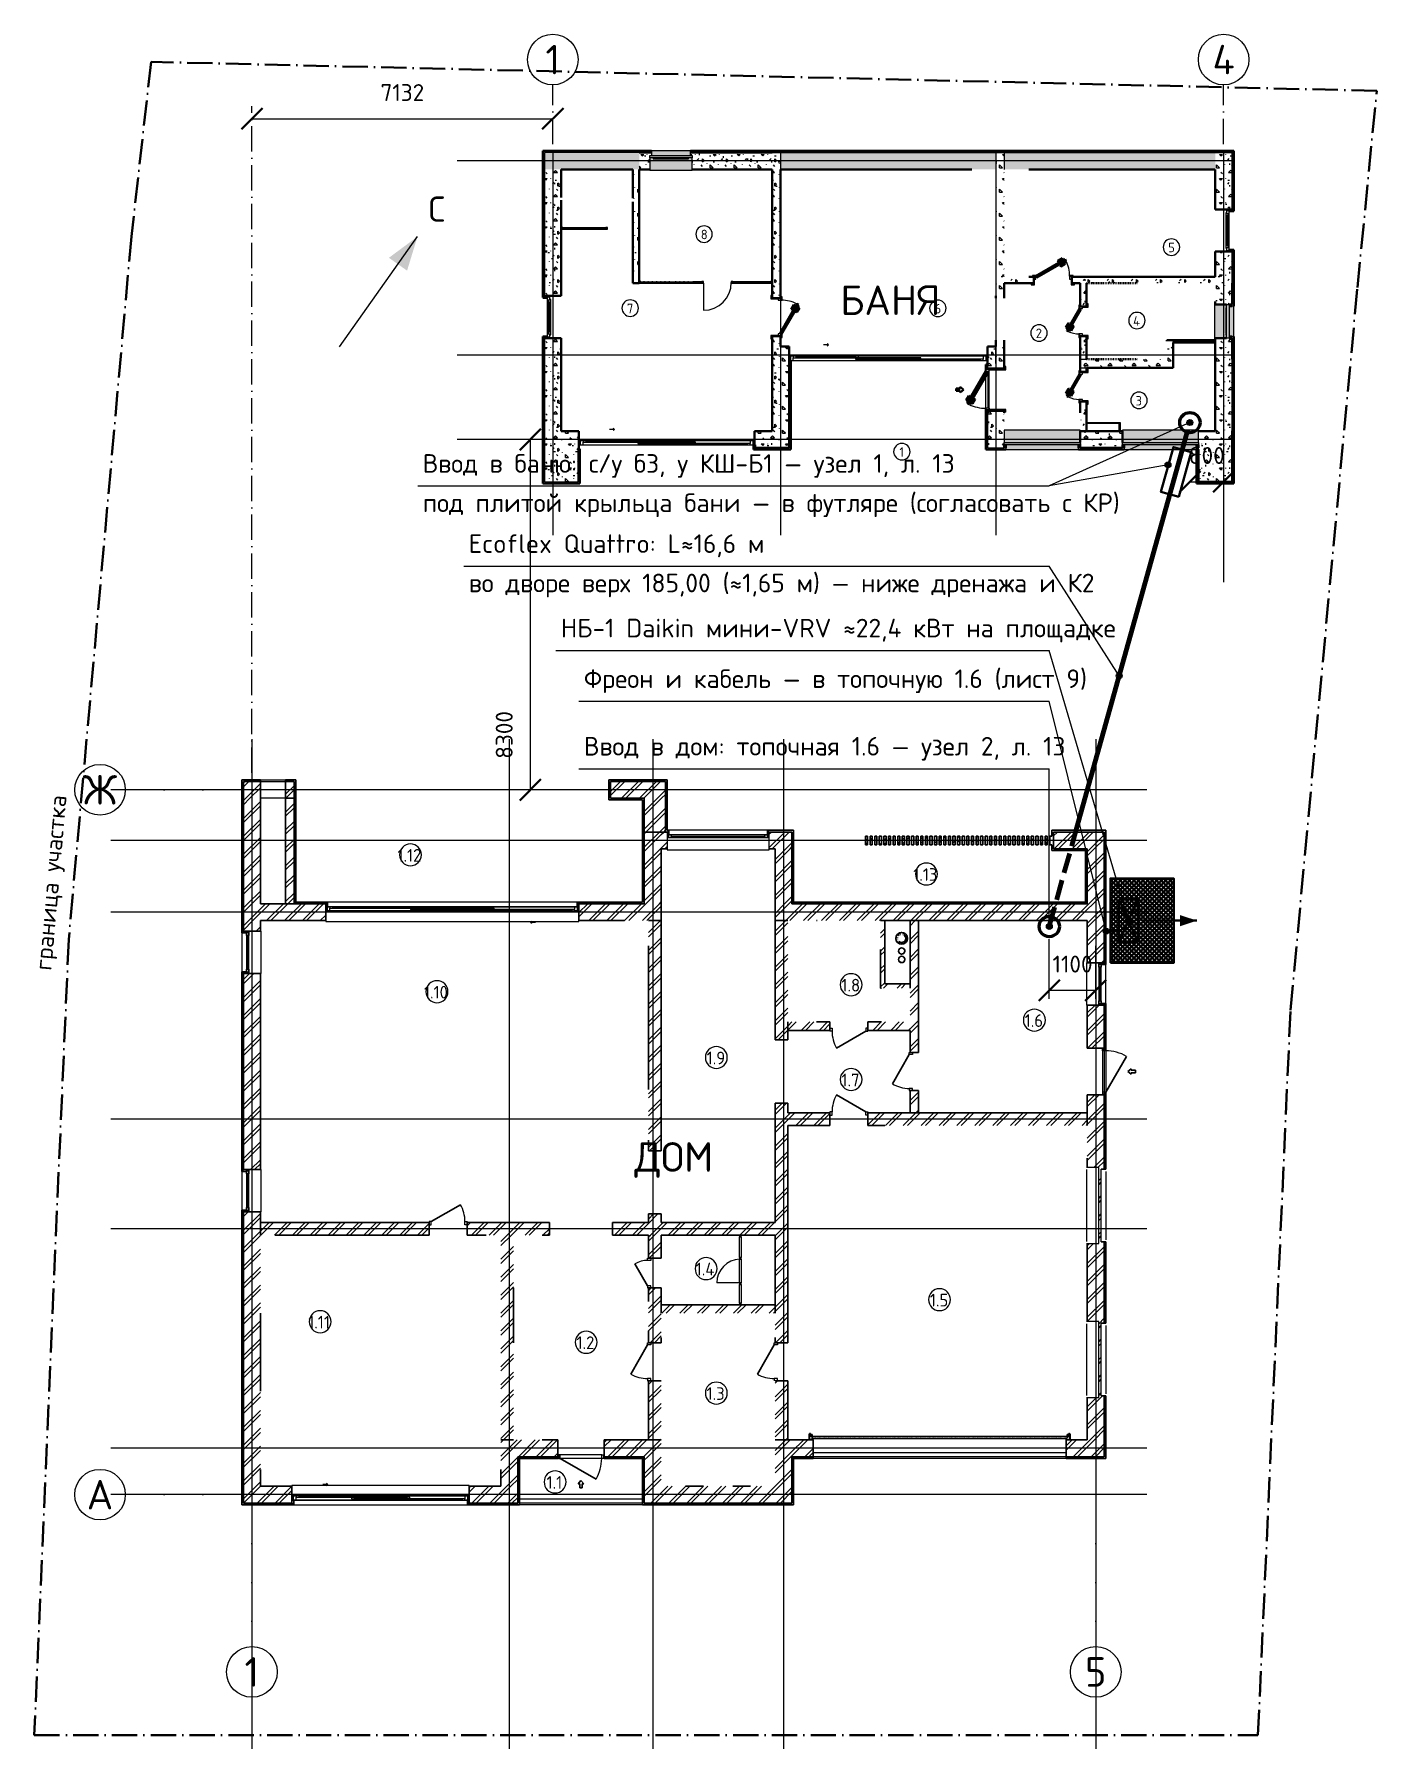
# Model space of a CAD drawing. Header units: millimetres. Extents: x -5158 to 26660, y -6019 to 34600.
import ezdxf
from ezdxf.enums import TextEntityAlignment as Align

# ---------------------------------------------------------------- set-up
doc = ezdxf.new("R2010")
doc.units = ezdxf.units.MM
for name, pattern in [('ОВ_ШП', [460, 300, -80, 0, -80]), ('ОВ_ШТРИХ', [330, 240, -90]), ('Осевая 12-2-2', [16, 12, -2, 0, -2]), ('Пунктир 2-1_5', [3.5, 2, -1.5])]:
    doc.linetypes.add(name, pattern=pattern)
for name, color, linetype, lineweight in [('A-AREA-IDEN', 8, 'Continuous', 13), ('A-COLS', 8, 'Continuous', 13), ('A-DOOR', 8, 'Continuous', 13), ('A-DOOR-HDLN', 8, 'Пунктир 2-1_5', 13), ('A-GENM', 9, 'Continuous', 13), ('A-GLAZ', 8, 'Continuous', 13), ('A-GLAZ-CURT', 8, 'Continuous', 13), ('A-GLAZ-CWMG', 8, 'Continuous', 13), ('A-WALL', 8, 'Continuous', 13), ('A-WALL-PATT', 8, 'Continuous', 13), ('S-GRID', 8, 'Continuous', 13), ('АР_подложка', 8, 'Continuous', 13), ('ОВ_выноски', 7, 'Continuous', 18), ('ОВ_марки', 7, 'Continuous', 18), ('ОВ_оборуд', 7, 'Continuous', 35), ('ОВ_размеры', 7, 'Continuous', 13), ('ОВ_Т1', 1, 'Continuous', 50), ('ОВ_текст', 7, 'Continuous', 18), ('ОВ_Фреон', 6, 'Continuous', 35)]:
    doc.layers.add(name, color=color, linetype=linetype, lineweight=lineweight)
doc.layers.get('A-GENM').off()
doc.styles.add('GOST', font='isocpeur.ttf', dxfattribs={"width": 0.9})
doc.styles.add('GOST Common', font='GOST_Common.ttf', dxfattribs={"height": 300})
pattern_1 = [(45, (0, 0), (-212.132, 212.132), []), (45, (0, 100), (-212.132, 212.132), [])]
pattern_2 = [(0, (0, 0), (571.5, 571.5), [71.437, -500.062]), (90, (0, 0), (-571.5, 571.5), [71.437, -500.062]), (135, (71.44, 0), (-571.501, 0), [101.028, -707.195]), (0, (71.44, 321.47), (571.5, 571.5), [71.437, -500.062]), (45, (107.16, 285.75), (0, 571.501), [50.514, -757.709]), (135, (107.16, 285.75), (-571.501, 0), [50.514, -757.709]), (0, (285.75, 464.34), (571.5, 571.5), [101.028, -470.472]), (45, (285.75, 464.34), (0, 571.501), [71.437, -736.786]), (135, (386.78, 464.34), (-571.501, 0), [71.437, -736.786]), (90, (392.9, 142.9), (-571.5, 571.5), [71.437, -500.062]), (45, (392.9, 142.88), (0, 571.501), [50.514, -757.709]), (135, (428.62, 178.6), (-571.501, 0), [50.514, -757.709]), (0, (71.44, 142.9), (571.5, 571.5), [35.719, -478.631]), (0, (500.06, 285.75), (571.5, 571.5), [35.719, -478.631]), (90, (321.47, 357.2), (-571.5, 571.5), [35.719, -478.631]), (135, (392.9, 35.7), (-571.501, 0), [50.514, -757.709]), (135, (142.88, 428.62), (-571.501, 0), [50.514, -757.709]), (45, (267.9, 187.52), (0, 571.501), [50.514, -757.709]), (90, (196.45, 71.44), (-571.5, 571.5), [8.93, -562.57]), (90, (223.24, 312.54), (-571.5, 571.5), [8.93, -562.57]), (90, (491.13, 410.77), (-571.5, 571.5), [8.93, -562.57]), (90, (500.06, 107.16), (-571.5, 571.5), [8.93, -562.57])]
pattern_3 = [(0, (0, 0), (571.5, 571.5), [71.437, -500.062]), (90, (0, 0), (-571.5, 571.5), [71.437, -500.062]), (135, (71.44, 0), (-571.501, 0), [101.028, -707.195]), (0, (71.44, 321.47), (571.5, 571.5), [71.437, -500.062]), (45, (107.16, 285.75), (0, 571.501), [50.514, -757.709]), (135, (107.16, 285.75), (-571.501, 0), [50.514, -757.709]), (0, (285.75, 464.34), (571.5, 571.5), [101.028, -470.472]), (45, (285.75, 464.34), (0, 571.501), [71.437, -736.786]), (135, (386.78, 464.34), (-571.501, 0), [71.438, -736.786]), (90, (392.9, 142.9), (-571.5, 571.5), [71.437, -500.062]), (45, (392.9, 142.88), (0, 571.501), [50.514, -757.709]), (135, (428.62, 178.6), (-571.501, 0), [50.514, -757.709]), (0, (71.44, 142.9), (571.5, 571.5), [35.719, -478.631]), (0, (500.06, 285.75), (571.5, 571.5), [35.719, -478.631]), (90, (321.47, 357.2), (-571.5, 571.5), [35.719, -478.631]), (135, (392.9, 35.7), (-571.501, 0), [50.514, -757.709]), (135, (142.88, 428.62), (-571.501, 0), [50.514, -757.709]), (45, (267.9, 187.52), (0, 571.501), [50.514, -757.709]), (90, (196.45, 71.44), (-571.5, 571.5), [8.93, -562.57]), (90, (223.24, 312.54), (-571.5, 571.5), [8.93, -562.57]), (90, (491.13, 410.77), (-571.5, 571.5), [8.93, -562.57]), (90, (500.06, 107.16), (-571.5, 571.5), [8.93, -562.57])]

msp = doc.modelspace()

# ---------------------------------------------------------------- texts
at = {"layer": 'ОВ_марки', "style": 'GOST'}
for s, p in [('Ввод в баню: с/у б3, у КШ-Б1 — узел 1, л. 13', (4049, 24080)), ('НБ-1 Daikin мини-VRV ≈22,4 кВт на площадке', (7322, 20180)), ('Фреон и кабель — в топочную 1.6 (лист 9)', (7868, 18980)), ('Ввод в дом: топочная 1.6 — узел 2, л. 13', (7868, 17380))]:
    msp.add_text(s, height=440, dxfattribs=at).set_placement(p, align=Align.BOTTOM_LEFT)
msp.add_text('под плитой крыльца бани — в футляре (согласовать с КР)', height=440, dxfattribs=at).set_placement((4049, 23720), align=Align.TOP_LEFT)
at = {"layer": 'ОВ_размеры', "style": 'GOST'}
for s, p in [('1', (7132, 34000)), ('4', (23032, 34000)), ('Ж', (-3600, 16700)), ('А', (-3600, 0)), ('1', (0, -4200)), ('5', (20000, -4200))]:
    msp.add_text(s, height=700, dxfattribs=at).set_placement(p, align=Align.MIDDLE_CENTER)
for s, p in [('7132', (3566, 32900)), ('800', (22632, 24300)), ('1100', (19450, 12250))]:
    msp.add_text(s, height=400, dxfattribs=at).set_placement(p, align=Align.BOTTOM_CENTER)
msp.add_text('8300', height=400, rotation=90, dxfattribs=at).set_placement((6300, 18000), align=Align.BOTTOM_CENTER)
at = {"layer": 'ОВ_текст', "style": 'GOST'}
for s, height, p in [('С', 600, (4387, 30459)), ('БАНЯ', 700, (15132, 28300)), ('ДОМ', 700, (10000, 8000))]:
    msp.add_text(s, height=height, dxfattribs=at).set_placement(p, align=Align.MIDDLE_CENTER)
msp.add_text('граница участка', height=400, rotation=85, dxfattribs=at).set_placement((-4771, 14500), align=Align.MIDDLE_CENTER)

# ---------------------------------------------------------------- blocks, each defined once
blk = doc.blocks.new('Прямоугольный импост - Прямоугольный импост чёрный-1563507-Этаж 1 - Планировка')
at = {"layer": 'A-GLAZ-CWMG'}
for p, q in [((-40, -20), (-40, 20)), ((-40, 20), (0, 20)), ((0, 20), (0, -20)), ((0, -20), (-40, -20))]:
    blk.add_line(p, q, dxfattribs=at)
blk = doc.blocks.new('Прямоугольный импост - Прямоугольный импост чёрный-1563508-Этаж 1 - Планировка')
at = {"layer": 'A-GLAZ-CWMG'}
for p, q in [((0, 20), (-40, 20)), ((-40, 20), (-40, -20)), ((0, -20), (0, 20)), ((-40, -20), (0, -20))]:
    blk.add_line(p, q, dxfattribs=at)
blk = doc.blocks.new('Прямоугольный импост - Прямоугольный импост чёрный-1563676-Этаж 1 - Планировка')
at = {"layer": 'A-GLAZ-CWMG'}
for p, q in [((13728, 9653), (13768, 9653)), ((13728, 9213), (13728, 9653)), ((13768, 9653), (13768, 9213)), ((13768, 9213), (13728, 9213))]:
    blk.add_line(p, q, dxfattribs=at)
blk = doc.blocks.new('INT 19 Дверь входная одностворчатая с остеклением - 1100 х 2480 ОС-Сверху 2-1581826-Этаж 1 - Планировка')
at = {"layer": 'A-DOOR', "lineweight": 25}
for p, q in [((-65, 842), (0, 764)), ((-30, 842), (-65, 842)), ((-30, 940), (-30, 842)), ((-30, 940), (0, 940)), ((0, 940), (30, 940)), ((65, 842), (0, 764)), ((30, 940), (30, 842)), ((30, 842), (65, 842)), ((490, 240), (-359, 730))]:
    blk.add_line(p, q, dxfattribs=at)
at = {"layer": 'A-DOOR'}
for p, q in [((-550, 240), (-530, 240)), ((-550, 240), (-550, 160)), ((-550, 160), (-530, 160)), ((-530, 160), (-530, 240)), ((-530, 240), (-490, 240)), ((-530, 160), (-530, 240)), ((-490, 160), (-530, 160)), ((-490, 240), (490, 240)), ((-490, 240), (-490, 160)), ((-490, 160), (490, 160)), ((530, 240), (490, 240)), ((490, 240), (490, 160)), ((490, 160), (530, 160)), ((530, 240), (550, 240)), ((530, 160), (530, 240)), ((530, 160), (530, 240)), ((530, 160), (550, 160)), ((550, 240), (550, 160))]:
    blk.add_line(p, q, dxfattribs=at)
blk.add_arc((490, 240), 980, 150, 180, dxfattribs=at)
blk = doc.blocks.new('INT 19 Дверь межкомнатная одностворчатая - 900 х 2370 _800_ Глухое Л-НАР-1569038-Этаж 1 - Планировка')
at = {"layer": 'A-DOOR', "lineweight": 25}
blk.add_line((400, 170), (-293, 570), dxfattribs=at)
at = {"layer": 'A-DOOR'}
for p, q in [((-400, 170), (-450, 170)), ((-450, 170), (-450, 95)), ((-450, 95), (-400, 95)), ((-400, 95), (-400, 170)), ((400, 95), (400, 170)), ((400, 170), (450, 170)), ((450, 95), (400, 95)), ((450, 170), (450, 95))]:
    blk.add_line(p, q, dxfattribs=at)
blk.add_arc((400, 170), 800, 150, 180, dxfattribs=at)
blk = doc.blocks.new('INT 19 Дверь межкомнатная одностворчатая - 900 х 2370 _800_ Глухое Л-НАР-V1-Этаж 1 - Планировка')
at = {"layer": 'A-DOOR', "lineweight": 25}
blk.add_line((400, 170), (-293, 570), dxfattribs=at)
at = {"layer": 'A-DOOR'}
for p, q in [((-400, 170), (-450, 170)), ((-450, 150), (-450, 95)), ((-450, 95), (-400, 95)), ((-400, 95), (-400, 170)), ((400, 95), (400, 170)), ((400, 170), (450, 170)), ((450, 95), (400, 95)), ((450, 170), (450, 95))]:
    blk.add_line(p, q, dxfattribs=at)
blk.add_arc((400, 170), 800, 150, 180, dxfattribs=at)
blk = doc.blocks.new('INT 19 Дверь межкомнатная одностворчатая - 700х 2370 _800_ Глухое П-НАР-1569042-Этаж 1 - Планировка')
at = {"layer": 'A-DOOR', "lineweight": 25}
blk.add_line((-300, 170), (220, 470), dxfattribs=at)
at = {"layer": 'A-DOOR'}
for p, q in [((-300, 170), (-350, 170)), ((-350, 170), (-350, 95)), ((-350, 95), (-300, 95)), ((-300, 95), (-300, 170)), ((300, 95), (300, 170)), ((300, 170), (350, 170)), ((350, 95), (300, 95)), ((350, 170), (350, 95))]:
    blk.add_line(p, q, dxfattribs=at)
blk.add_arc((-300, 170), 600, 360, 30, dxfattribs=at)
blk = doc.blocks.new('INT 19 Дверь межкомнатная одностворчатая - 900 х 2370 _800_ Глухое П-НАР-1569046-Этаж 1 - Планировка')
at = {"layer": 'A-DOOR', "lineweight": 25}
blk.add_line((-400, 170), (293, 570), dxfattribs=at)
at = {"layer": 'A-DOOR'}
for p, q in [((-400, 170), (-450, 170)), ((-450, 170), (-450, 95)), ((-450, 95), (-400, 95)), ((-400, 95), (-400, 170)), ((400, 95), (400, 170)), ((400, 170), (450, 170)), ((450, 95), (400, 95)), ((450, 170), (450, 95))]:
    blk.add_line(p, q, dxfattribs=at)
blk.add_arc((-400, 170), 800, 360, 30, dxfattribs=at)
blk = doc.blocks.new('INT 19 Дверь межкомнатная одностворчатая - 900 х 2370 _800_ Глухое Л-НАР-1569067-Этаж 1 - Планировка')
at = {"layer": 'A-DOOR', "lineweight": 25}
blk.add_line((400, 120), (-293, 520), dxfattribs=at)
at = {"layer": 'A-DOOR'}
for p, q in [((-400, 120), (-450, 120)), ((-450, 120), (-450, 45)), ((-450, 45), (-400, 45)), ((-400, 45), (-400, 120)), ((400, 45), (400, 120)), ((400, 120), (450, 120)), ((450, 45), (400, 45)), ((450, 120), (450, 45))]:
    blk.add_line(p, q, dxfattribs=at)
blk.add_arc((400, 120), 800, 150, 180, dxfattribs=at)
blk = doc.blocks.new('INT 20 Окно раздвижное 3ст - INT 20 Окно раздвижное 3ст 4200-3000 2-1568811-Этаж 1 - Планировка')
at = {"layer": 'A-GLAZ'}
for p, q in [((-2100, 130), (-2000, 130)), ((-2070, 130), (-2100, 130)), ((-2100, 30), (-2070, 30)), ((620, 30), (-2100, 30)), ((-2070, 30), (-2070, 130)), ((-2000, 130), (-2070, 130)), ((-2070, 130), (-2070, 30)), ((-2000, 130), (-2070, 130)), ((-2070, 130), (-2070, 30)), ((-2070, 30), (620, 30)), ((-2070, 30), (-2000, 30)), ((2060, 240), (-2060, 240)), ((-1930, 130), (-2000, 130)), ((-2000, 130), (-2000, 97)), ((-2000, 97), (-1930, 97)), ((-2000, 30), (-2000, 97)), ((-1930, 97), (-1930, 130)), ((-690, 130), (-1930, 130)), ((-1930, 130), (-1930, 97)), ((-1930, 113), (-690, 113)), ((-1930, 97), (-690, 97)), ((-620, 130), (-690, 130)), ((-690, 130), (-690, 97)), ((-690, 97), (-690, 130)), ((-620, 97), (-690, 97)), ((-690, 97), (-690, 63)), ((-690, 97), (-620, 97)), ((-690, 63), (-620, 63)), ((-620, 97), (-620, 130)), ((-620, 130), (2100, 130)), ((2070, 130), (-620, 130)), ((-620, 63), (-620, 97)), ((620, 97), (-620, 97)), ((-620, 97), (-620, 63)), ((-620, 80), (620, 80)), ((-620, 63), (620, 63)), ((690, 97), (620, 97)), ((620, 97), (620, 63)), ((620, 63), (620, 97)), ((620, 63), (690, 63)), ((690, 63), (620, 63)), ((620, 63), (620, 30)), ((620, 30), (690, 30)), ((690, 63), (690, 97)), ((690, 30), (690, 63)), ((1930, 63), (690, 63)), ((690, 63), (690, 30)), ((690, 47), (1930, 47)), ((690, 30), (1930, 30)), ((2000, 63), (1930, 63)), ((1930, 63), (1930, 30)), ((1930, 30), (1930, 63)), ((1930, 30), (2000, 30)), ((2000, 130), (2000, 63)), ((2070, 130), (2000, 130)), ((2000, 30), (2000, 63)), ((2100, 30), (2000, 30)), ((2000, 30), (2070, 30)), ((2000, 30), (2070, 30)), ((2100, 130), (2070, 130)), ((2070, 130), (2070, 30)), ((2070, 30), (2070, 130)), ((2070, 30), (2070, 130)), ((2070, 30), (2100, 30)), ((-2100, -200), (-2100, -220)), ((-2100, -220), (2100, -220)), ((1250, -240), (1280, -210)), ((1250, -240), (1280, -270)), ((1250, -240), (1370, -240)), ((2100, -220), (2100, -200))]:
    blk.add_line(p, q, dxfattribs=at)
blk = doc.blocks.new('INT 20 Откосы окон снаружи Прямоугольник - INT 20 Откосы окон снаружи Прямоугольник-1566572-Этаж 1 - Планировка')
at = {"layer": 'A-WALL', "lineweight": 25}
for p, q in [((-2077, 30), (-2077, -80)), ((2043, -80), (2043, 30))]:
    blk.add_line(p, q, dxfattribs=at)
blk = doc.blocks.new('Hafele Automatic Garage Door LPU43 - Hafele Automatic Garage Door LPU43 RAL 7016-1568820-Этаж 1 - Планировка')
at = {"layer": 'A-DOOR'}
for p, q in [((-3096, -328), (-3092, -323)), ((-3092, -323), (-3092, -204)), ((-3092, -214), (-3063, -214)), ((-3092, -258), (-3092, -214)), ((-3085, -270), (-3092, -258)), ((-3092, -289), (-3063, -289)), ((-3092, -333), (-3092, -289)), ((-3087, -325), (-3092, -332)), ((-3085, -345), (-3092, -333)), ((-3090, -216), (-3090, -257)), ((-3063, -216), (-3090, -216)), ((-3090, -257), (-3083, -269)), ((-3090, -291), (-3090, -332)), ((-3063, -291), (-3090, -291)), ((-3090, -332), (-3083, -344)), ((-3088, -203), (-3088, -324)), ((-3003, -203), (-3088, -203)), ((-3063, -277), (-3088, -277)), ((-3083, -332), (-3088, -323)), ((-3088, -324), (-3087, -325)), ((-3075, -326), (-3075, -290)), ((-3064, -269), (-3060, -261)), ((-3060, -324), (-3064, -332)), ((-3064, -344), (-3060, -336)), ((-3063, -214), (-3063, -216)), ((-3063, -277), (-3063, -289)), ((-3063, -289), (-3063, -291)), ((-3058, -263), (-3062, -270)), ((-3051, -296), (-3062, -296)), ((-3062, -312), (-3051, -312)), ((-3058, -338), (-3062, -345)), ((-3060, -261), (-3057, -261)), ((-3057, -324), (-3060, -324)), ((-3060, -336), (-3060, -324)), ((-3060, -336), (-3057, -336)), ((-3058, -263), (-3057, -263)), ((-3057, -263), (-3058, -263)), ((-3058, -336), (-3058, -338)), ((-3057, -338), (-3058, -338)), ((-3057, -263), (-3057, -261)), ((-3057, -261), (-3057, -263)), ((-3057, -324), (-3057, -336)), ((-3057, -338), (-3057, -336)), ((-3057, -336), (-3057, -338)), ((-3022, -288), (-3051, -288)), ((-3051, -288), (-3051, -320)), ((-3051, -320), (-3022, -320)), ((-3046, -324), (-3046, -322)), ((-3046, -322), (-3022, -322)), ((-3020, -324), (-3046, -324)), ((-3022, -276), (-3022, -278)), ((-3020, -276), (-3022, -276)), ((-3022, -278), (-3022, -276)), ((-3022, -278), (-3020, -278)), ((-3022, -300), (-3022, -278)), ((-3022, -322), (-3022, -300)), ((-3020, -300), (-3022, -300)), ((3020, -234), (-3020, -234)), ((-3020, -234), (-3020, -276)), ((-3020, -276), (3020, -276)), ((-3020, -278), (-2957, -278)), ((-3020, -278), (-3020, -300)), ((-3020, -279), (-2957, -279)), ((-3020, -300), (-3020, -324)), ((-3010, -221), (-3011, -214)), ((-3008, -220), (-3010, -221)), ((-3008, -214), (-3008, -220)), ((-3004, -219), (-3004, -214)), ((-3003, -210), (-3003, -203)), ((-3000, -204), (-3000, -219)), ((-2957, -278), (-2957, -276)), ((-2957, -279), (-2957, -278)), ((2958, -276), (2958, -278)), ((2958, -278), (3020, -278)), ((2958, -278), (2958, -279)), ((2958, -279), (3020, -279)), ((3000, -204), (3000, -219)), ((3003, -210), (3003, -203)), ((3003, -203), (3088, -203)), ((3004, -219), (3004, -214)), ((3008, -214), (3008, -220)), ((3008, -220), (3010, -221)), ((3010, -221), (3011, -214)), ((3020, -276), (3020, -234)), ((3022, -276), (3020, -276)), ((3020, -278), (3022, -278)), ((3020, -300), (3020, -278)), ((3020, -324), (3020, -300)), ((3022, -300), (3020, -300)), ((3046, -324), (3020, -324)), ((3022, -278), (3022, -276)), ((3022, -276), (3022, -278)), ((3022, -278), (3022, -300)), ((3052, -288), (3022, -288)), ((3022, -300), (3022, -322)), ((3022, -320), (3052, -320)), ((3022, -322), (3046, -322)), ((3046, -322), (3046, -324)), ((3052, -320), (3052, -288)), ((3062, -296), (3052, -296)), ((3052, -312), (3062, -312)), ((3057, -263), (3057, -261)), ((3060, -261), (3057, -261)), ((3057, -261), (3057, -263)), ((3058, -263), (3057, -263)), ((3057, -263), (3058, -263)), ((3057, -324), (3060, -324)), ((3057, -324), (3057, -336)), ((3057, -338), (3057, -336)), ((3060, -336), (3057, -336)), ((3057, -336), (3057, -338)), ((3057, -338), (3058, -338)), ((3058, -263), (3062, -270)), ((3058, -336), (3058, -338)), ((3058, -338), (3062, -345)), ((3064, -269), (3060, -261)), ((3060, -324), (3064, -332)), ((3060, -336), (3060, -324)), ((3064, -344), (3060, -336)), ((3092, -214), (3063, -214)), ((3063, -214), (3063, -216)), ((3063, -216), (3090, -216)), ((3063, -277), (3088, -277)), ((3063, -277), (3063, -289)), ((3092, -289), (3063, -289)), ((3063, -289), (3063, -291)), ((3063, -291), (3090, -291)), ((3075, -290), (3075, -326)), ((3090, -257), (3083, -269)), ((3083, -332), (3088, -323)), ((3090, -332), (3083, -344)), ((3085, -270), (3092, -258)), ((3085, -345), (3092, -333)), ((3088, -324), (3087, -325)), ((3087, -325), (3092, -332)), ((3088, -203), (3088, -324)), ((3090, -216), (3090, -257)), ((3090, -291), (3090, -332)), ((3092, -323), (3092, -204)), ((3092, -258), (3092, -214)), ((3092, -333), (3092, -289)), ((3096, -328), (3092, -323))]:
    blk.add_line(p, q, dxfattribs=at)
at = {"layer": 'A-DOOR', "flags": 128}
for points in [[(-3062, -345), (-3064, -347), (-3066, -349), (-3069, -351), (-3072, -352), (-3075, -352), (-3078, -351), (-3081, -349), (-3083, -347), (-3085, -345)], [(-3083, -344), (-3082, -346), (-3080, -348), (-3078, -349), (-3075, -350), (-3072, -350), (-3070, -349), (-3067, -348), (-3065, -346), (-3064, -344)], [(-3078, -304), (-3078, -301), (-3078, -298), (-3078, -295), (-3077, -292), (-3077, -291)], [(-3075, -326), (-3076, -323), (-3077, -320), (-3077, -317), (-3078, -314), (-3078, -311), (-3078, -308), (-3078, -305), (-3078, -304)], [(-3062, -322), (-3062, -322), (-3062, -323), (-3062, -323), (-3062, -323), (-3062, -323), (-3062, -324), (-3062, -324), (-3062, -324), (-3062, -324), (-3063, -325), (-3063, -325), (-3063, -325), (-3063, -325), (-3063, -326), (-3063, -326), (-3063, -326), (-3064, -326), (-3064, -327), (-3064, -327), (-3064, -327), (-3064, -327), (-3065, -327), (-3065, -328), (-3065, -328), (-3065, -328), (-3065, -328), (-3066, -328), (-3066, -328), (-3066, -328), (-3066, -329), (-3067, -329), (-3067, -329), (-3067, -329), (-3068, -329), (-3068, -329), (-3068, -329), (-3068, -329), (-3069, -329), (-3069, -329), (-3069, -329), (-3069, -329), (-3070, -329), (-3070, -329), (-3070, -329), (-3071, -329), (-3071, -329), (-3071, -329), (-3071, -329), (-3072, -328), (-3072, -328), (-3072, -328), (-3072, -328), (-3073, -328), (-3073, -328), (-3073, -328), (-3073, -327), (-3074, -327), (-3074, -327), (-3074, -327), (-3074, -327), (-3074, -327), (-3075, -326), (-3075, -326), (-3075, -326), (-3075, -326), (-3075, -326)], [(-3063, -283), (-3063, -284), (-3062, -284), (-3062, -284), (-3062, -284), (-3062, -285), (-3062, -285), (-3062, -285), (-3062, -285), (-3062, -286), (-3062, -286), (-3062, -286), (-3062, -286)], [(-3062, -286), (-3062, -286), (-3062, -286), (-3062, -286), (-3062, -287), (-3062, -287), (-3062, -287), (-3062, -287), (-3062, -287), (-3062, -288), (-3062, -288), (-3062, -288), (-3062, -288), (-3062, -289), (-3062, -289), (-3062, -289), (-3062, -290), (-3062, -290), (-3062, -291)], [(-3062, -322), (-3062, -322), (-3062, -322), (-3062, -322), (-3062, -322), (-3062, -322), (-3062, -321), (-3062, -321), (-3062, -321), (-3062, -321), (-3062, -321), (-3062, -320), (-3062, -320), (-3062, -320), (-3062, -319), (-3062, -319), (-3062, -318), (-3062, -318), (-3062, -318), (-3062, -317), (-3062, -317), (-3062, -316), (-3062, -316), (-3062, -315), (-3062, -314), (-3062, -314), (-3062, -313), (-3062, -313), (-3062, -312), (-3062, -311), (-3062, -311), (-3062, -310), (-3062, -309), (-3062, -309), (-3062, -308), (-3062, -307), (-3062, -306), (-3062, -306), (-3062, -305), (-3062, -304), (-3062, -304), (-3062, -303), (-3062, -302), (-3062, -302), (-3062, -301), (-3062, -300), (-3062, -299), (-3062, -299), (-3062, -298), (-3062, -297), (-3062, -297), (-3062, -296), (-3062, -295), (-3062, -295), (-3062, -294), (-3062, -294), (-3062, -293), (-3062, -293), (-3062, -292), (-3062, -292), (-3062, -291), (-3062, -291), (-3062, -290), (-3062, -290), (-3062, -289), (-3062, -289), (-3062, -289), (-3062, -288), (-3062, -288), (-3062, -288), (-3062, -287), (-3062, -287), (-3062, -287), (-3062, -287), (-3062, -287), (-3062, -287), (-3062, -286), (-3062, -286), (-3062, -286), (-3062, -286)], [(-3062, -317), (-3062, -318), (-3062, -318), (-3062, -319), (-3062, -319), (-3062, -319), (-3062, -320), (-3062, -320), (-3062, -320), (-3062, -321), (-3062, -321), (-3062, -321), (-3062, -321), (-3062, -322), (-3062, -322), (-3062, -322), (-3062, -322), (-3062, -322), (-3062, -322), (-3062, -322)], [(3062, -286), (3062, -286), (3062, -286), (3062, -286), (3062, -285), (3062, -285), (3063, -285), (3063, -284)], [(3062, -291), (3062, -290), (3062, -290), (3062, -289), (3062, -289), (3062, -289), (3062, -288), (3062, -288), (3062, -288), (3062, -287), (3062, -287), (3062, -287), (3062, -287), (3062, -287), (3062, -287), (3062, -286), (3062, -286), (3062, -286), (3062, -286)], [(3062, -286), (3062, -286), (3062, -286), (3062, -286), (3062, -287), (3062, -287), (3062, -287), (3062, -287), (3062, -287), (3062, -288), (3062, -288), (3062, -288), (3062, -288), (3062, -289), (3062, -289), (3062, -289), (3062, -290), (3062, -290), (3062, -291), (3062, -291), (3062, -292), (3062, -292), (3062, -293), (3062, -293), (3062, -294), (3062, -295), (3062, -295), (3062, -296), (3062, -296), (3062, -297), (3062, -298), (3062, -298), (3062, -299), (3062, -300), (3062, -300), (3062, -301), (3062, -302), (3062, -303), (3062, -303), (3062, -304), (3062, -305), (3062, -305), (3062, -306), (3062, -307), (3062, -308), (3062, -308), (3062, -309), (3062, -310), (3062, -310), (3062, -311), (3062, -312), (3062, -312), (3062, -313), (3062, -313), (3062, -314), (3062, -315), (3062, -315), (3062, -316), (3062, -316), (3062, -317), (3062, -317), (3062, -318), (3062, -318), (3062, -319), (3062, -319), (3062, -319), (3062, -320), (3062, -320), (3062, -320), (3062, -321), (3062, -321), (3062, -321), (3062, -321), (3062, -322), (3062, -322), (3062, -322), (3062, -322), (3062, -322), (3062, -322), (3062, -322)], [(3062, -322), (3062, -322), (3062, -322), (3062, -322), (3062, -322), (3062, -322), (3062, -321), (3062, -321), (3062, -321), (3062, -321), (3062, -321), (3062, -320), (3062, -320), (3062, -320), (3062, -319), (3062, -319), (3062, -318), (3062, -318), (3062, -318)], [(3075, -326), (3075, -326), (3075, -326), (3075, -326), (3075, -326), (3075, -327), (3074, -327), (3074, -327), (3074, -327), (3074, -327), (3074, -328), (3073, -328), (3073, -328), (3073, -328), (3073, -328), (3072, -328), (3072, -328), (3072, -329), (3072, -329), (3071, -329), (3071, -329), (3071, -329), (3070, -329), (3070, -329), (3070, -329), (3070, -329), (3069, -329), (3069, -329), (3069, -329), (3068, -329), (3068, -329), (3068, -329), (3068, -329), (3067, -329), (3067, -329), (3067, -329), (3067, -328), (3066, -328), (3066, -328), (3066, -328), (3066, -328), (3065, -328), (3065, -328), (3065, -327), (3065, -327), (3064, -327), (3064, -327), (3064, -327), (3064, -326), (3064, -326), (3064, -326), (3063, -326), (3063, -326), (3063, -325), (3063, -325), (3063, -325), (3063, -325), (3063, -324), (3063, -324), (3063, -324), (3062, -323), (3062, -323), (3062, -323), (3062, -323), (3062, -322), (3062, -322), (3062, -322)], [(3062, -345), (3064, -347), (3066, -349), (3069, -351), (3072, -352), (3075, -352), (3078, -351), (3081, -349), (3083, -347), (3085, -345)], [(3083, -344), (3082, -346), (3080, -348), (3078, -349), (3075, -350), (3072, -350), (3070, -349), (3067, -348), (3065, -346), (3064, -344)], [(3078, -304), (3078, -307), (3078, -310), (3078, -313), (3078, -316), (3077, -319), (3076, -322), (3076, -325), (3075, -326)], [(3077, -292), (3078, -294), (3078, -297), (3078, -300), (3078, -303), (3078, -304)]]:
    blk.add_lwpolyline(points, dxfattribs=at)
at = {"layer": 'A-DOOR'}
for centre, radius, start, end in [((-3094, -330), 2.91, 134.351, 217.6104), ((-3094, -330), 2.91, 128.9357, 321.0643), ((-3094, -330), 2.91, 232.3896, 306.2852), ((-3087, -204), 4.25, 90, 179.9963), ((-3074, -264), 13, 207.8541, 258.5717), ((-3074, -264), 13, 207.8541, 332.1154), ((-3074, -264), 11, 207.8541, 332.1154), ((-3074, -264), 13, 281.423, 332.1154), ((-3006, -214), 4.7, 50.0365, 179.8859), ((-3006, -214), 4.7, 122.175, 179.8859), ((-3006, -214), 4.7, 64.4642, 107.7473), ((-3006, -214), 1.97, 0, 180), ((-3004, -204), 4.04, 0, 90), ((-3002, -219), 2.22, 195, 255), ((-3002, -219), 2.22, 180, 0), ((-3002, -219), 2.22, 285, 345), ((3004, -204), 4.04, 90, 180), ((3002, -219), 2.22, 195, 255), ((3002, -219), 2.22, 180, 0), ((3006, -214), 4.7, 0.1141, 129.9635), ((3002, -219), 2.22, 285, 345), ((3006, -214), 4.7, 72.2527, 115.5358), ((3006, -214), 1.97, 360, 180), ((3006, -214), 4.7, 0.1141, 57.825), ((3074, -264), 13, 207.8846, 258.577), ((3074, -264), 13, 207.8846, 332.1459), ((3074, -264), 11, 207.8846, 332.1459), ((3074, -264), 13, 281.4283, 332.1459), ((3087, -204), 4.25, 0.0037, 90), ((3094, -330), 2.91, 218.9357, 51.0643), ((3094, -330), 2.91, 233.7148, 307.6104), ((3094, -330), 2.91, 322.3896, 45.649)]:
    blk.add_arc(centre, radius, start, end, dxfattribs=at)
for centre, start_param, end_param in [((-3074, -327), 3.627739, 5.796507), ((3074, -327), 3.628271, 5.797039)]:
    blk.add_ellipse(centre, major_axis=(11, 0), ratio=0.99995, start_param=start_param, end_param=end_param, dxfattribs=at)
at = {"layer": 'A-DOOR-HDLN'}
for p, q in [((-3020, -276), (-3020, -234)), ((-3020, -234), (3020, -234)), ((3020, -276), (-3020, -276)), ((3020, -234), (3020, -276))]:
    blk.add_line(p, q, dxfattribs=at)
blk = doc.blocks.new('INT 20 Окно Прямоугольник 1ст - INT 20 Окно Прямоугольник 1ст 1000-3000h-1568821-Этаж 1 - Планировка')
at = {"layer": 'A-GLAZ'}
for p, q in [((-500, 130), (-400, 130)), ((-470, 130), (-500, 130)), ((-500, 70), (-470, 70)), ((-400, 70), (-500, 70)), ((-470, 70), (-470, 130)), ((-400, 130), (-470, 130)), ((-470, 130), (-470, 70)), ((-470, 70), (-400, 70)), ((460, 240), (-460, 240)), ((400, 130), (500, 130)), ((470, 130), (400, 130)), ((500, 70), (400, 70)), ((400, 70), (470, 70)), ((500, 130), (470, 130)), ((470, 130), (470, 70)), ((470, 70), (470, 130)), ((470, 70), (500, 70)), ((-500, -200), (-500, -220)), ((-500, -220), (500, -220)), ((500, -220), (500, -200))]:
    blk.add_line(p, q, dxfattribs=at)
blk = doc.blocks.new('INT 20 Откосы окон снаружи Прямоугольник - INT 20 Откосы окон снаружи Прямоугольник-1566574-Этаж 1 - Планировка')
at = {"layer": 'A-WALL', "lineweight": 25}
for p, q in [((-477, 30), (-477, -80)), ((443, -80), (443, 30))]:
    blk.add_line(p, q, dxfattribs=at)
blk = doc.blocks.new('INT 20 Створка - 05_ Правое поворотно-откидное-1566575-Этаж 1 - Планировка')
at = {"layer": 'A-GLAZ'}
for p, q in [((400, 30), (-400, 30)), ((-400, 30), (-400, -30)), ((400, 30), (-400, 30)), ((-400, 30), (-400, -30)), ((400, -30), (400, 30)), ((400, -30), (400, 30)), ((-400, 0), (400, 0)), ((-400, -30), (400, -30)), ((-400, -30), (400, -30))]:
    blk.add_line(p, q, dxfattribs=at)
blk = doc.blocks.new('INT 20 Откосы окон снаружи Прямоугольник - INT 20 Откосы окон снаружи Прямоугольник-1566578-Этаж 1 - Планировка')
at = {"layer": 'A-WALL', "lineweight": 25}
for p, q in [((-877, 30), (-877, -80)), ((843, -80), (843, 30))]:
    blk.add_line(p, q, dxfattribs=at)
blk = doc.blocks.new('INT 20 Подоконник - Подоконник внутри-1566579-Этаж 1 - Планировка')
at = {"layer": 'A-GLAZ'}
for p, q in [((-950, 0), (-950, -290)), ((850, 0), (-950, 0)), ((-900, -290), (800, -290)), ((850, -290), (850, 0))]:
    blk.add_line(p, q, dxfattribs=at)
blk = doc.blocks.new('INT 20 Подоконник - Подоконник снаружи-1566581-Этаж 1 - Планировка')
at = {"layer": 'A-GLAZ'}
for p, q in [((-910, 0), (-910, 110)), ((810, 0), (-910, 0)), ((-860, 110), (760, 110)), ((810, 110), (810, 0))]:
    blk.add_line(p, q, dxfattribs=at)
blk = doc.blocks.new('Прямоугольный импост - Прямоугольный импост чёрный-1565361-Этаж 1 - Планировка')
at = {"layer": 'A-GLAZ-CWMG'}
for p, q in [((13728, 10253), (13768, 10253)), ((13728, 9693), (13728, 10253)), ((13768, 10253), (13768, 9693)), ((13768, 9693), (13728, 9693))]:
    blk.add_line(p, q, dxfattribs=at)
blk = doc.blocks.new('Прямоугольный импост - Прямоугольный импост чёрный-1565330-Этаж 1 - Планировка')
at = {"layer": 'A-GLAZ-CWMG'}
for p, q in [((-20, -20), (-20, 20)), ((-20, 20), (20, 20)), ((20, 20), (20, -20)), ((20, -20), (-20, -20))]:
    blk.add_line(p, q, dxfattribs=at)
blk = doc.blocks.new('Дверь-Витраж-Одинарная-Остекление - Дверь-Витраж-Одинарная-Остекление-1565363-Этаж 1 - Планировка')
at = {"layer": 'A-DOOR'}
blk.add_line((280, -20), (280, -560), dxfattribs=at)
blk.add_arc((280, 0), 560, 182.0567, 270, dxfattribs=at)
blk = doc.blocks.new('Прямоугольный импост - Прямоугольный импост чёрный-1565364-Этаж 1 - Планировка')
at = {"layer": 'A-GLAZ-CWMG'}
for p, q in [((13728, 10783), (13768, 10783)), ((13728, 10293), (13728, 10783)), ((13768, 10783), (13768, 10293)), ((13768, 10293), (13728, 10293))]:
    blk.add_line(p, q, dxfattribs=at)
blk = doc.blocks.new('INT 20 Окно Прямоугольник 1ст - Ок-лестница 2420мм-1568873-Этаж 1 - Планировка')
at = {"layer": 'A-GLAZ'}
for p, q in [((-1170, 240), (-1210, 200)), ((-1210, 200), (-1210, 130)), ((-1210, 130), (-1110, 130)), ((-1180, 130), (-1210, 130)), ((-1210, 130), (-1210, 70)), ((-1210, 70), (-1180, 70)), ((-1110, 70), (-1210, 70)), ((-1210, 70), (-1210, -200)), ((-1180, 70), (-1180, 130)), ((-1110, 130), (-1180, 130)), ((-1180, 130), (-1180, 70)), ((-1180, 70), (-1110, 70)), ((1170, 240), (-1170, 240)), ((1110, 130), (1210, 130)), ((1180, 130), (1110, 130)), ((1210, 70), (1110, 70)), ((1110, 70), (1180, 70)), ((1210, 200), (1170, 240)), ((1210, 130), (1180, 130)), ((1180, 130), (1180, 70)), ((1180, 70), (1180, 130)), ((1180, 70), (1210, 70)), ((1210, 130), (1210, 200)), ((1210, 70), (1210, 130)), ((1210, -200), (1210, 70)), ((-1210, -200), (-1210, -220)), ((-1210, -220), (1210, -220)), ((1210, -220), (1210, -200))]:
    blk.add_line(p, q, dxfattribs=at)
blk = doc.blocks.new('INT 20 Откосы окон снаружи Прямоугольник - INT 20 Откосы окон снаружи Прямоугольник-1566588-Этаж 1 - Планировка')
at = {"layer": 'A-WALL', "lineweight": 25}
for p, q in [((-1187, 30), (-1187, -80)), ((1153, -80), (1153, 30))]:
    blk.add_line(p, q, dxfattribs=at)
blk = doc.blocks.new('INT 20 Окно раздвижное 3ст - INT 20 Окно раздвижное 3ст 4200-3000-1568881-Этаж 1 - Планировка')
at = {"layer": 'A-GLAZ'}
for p, q in [((-3000, 130), (-2900, 130)), ((-2970, 130), (-3000, 130)), ((-3000, 30), (-2970, 30)), ((920, 30), (-3000, 30)), ((-2970, 30), (-2970, 130)), ((-2900, 130), (-2970, 130)), ((-2970, 130), (-2970, 30)), ((-2900, 130), (-2970, 130)), ((-2970, 130), (-2970, 30)), ((-2970, 30), (920, 30)), ((-2970, 30), (-2900, 30)), ((2960, 240), (-2960, 240)), ((-2830, 130), (-2900, 130)), ((-2900, 130), (-2900, 97)), ((-2900, 97), (-2830, 97)), ((-2900, 30), (-2900, 97)), ((-2830, 97), (-2830, 130)), ((-990, 130), (-2830, 130)), ((-2830, 130), (-2830, 97)), ((-2830, 113), (-990, 113)), ((-2830, 97), (-990, 97)), ((-920, 130), (-990, 130)), ((-990, 130), (-990, 97)), ((-990, 97), (-990, 130)), ((-920, 97), (-990, 97)), ((-990, 97), (-990, 63)), ((-990, 97), (-920, 97)), ((-990, 63), (-920, 63)), ((-920, 97), (-920, 130)), ((-920, 130), (3000, 130)), ((2970, 130), (-920, 130)), ((-920, 63), (-920, 97)), ((920, 97), (-920, 97)), ((-920, 97), (-920, 63)), ((-920, 80), (920, 80)), ((-920, 63), (920, 63)), ((990, 97), (920, 97)), ((920, 97), (920, 63)), ((920, 63), (920, 97)), ((920, 63), (990, 63)), ((990, 63), (920, 63)), ((920, 63), (920, 30)), ((920, 30), (990, 30)), ((990, 63), (990, 97)), ((990, 30), (990, 63)), ((2830, 63), (990, 63)), ((990, 63), (990, 30)), ((990, 47), (2830, 47)), ((990, 30), (2830, 30)), ((2900, 63), (2830, 63)), ((2830, 63), (2830, 30)), ((2830, 30), (2830, 63)), ((2830, 30), (2900, 30)), ((2900, 130), (2900, 63)), ((2970, 130), (2900, 130)), ((2900, 30), (2900, 63)), ((3000, 30), (2900, 30)), ((2900, 30), (2970, 30)), ((2900, 30), (2970, 30)), ((3000, 130), (2970, 130)), ((2970, 130), (2970, 30)), ((2970, 30), (2970, 130)), ((2970, 30), (2970, 130)), ((2970, 30), (3000, 30)), ((-3000, -200), (-3000, -220)), ((-3000, -220), (3000, -220)), ((1850, -240), (1880, -210)), ((1850, -240), (1880, -270)), ((1850, -240), (1970, -240)), ((3000, -220), (3000, -200))]:
    blk.add_line(p, q, dxfattribs=at)
blk = doc.blocks.new('INT 20 Откосы окон снаружи Прямоугольник - INT 20 Откосы окон снаружи Прямоугольник-1566591-Этаж 1 - Планировка')
at = {"layer": 'A-WALL', "lineweight": 25}
for p, q in [((-2977, 30), (-2977, -80)), ((2943, -80), (2943, 30))]:
    blk.add_line(p, q, dxfattribs=at)
blk = doc.blocks.new('INT 20 Откосы окон снаружи Прямоугольник - INT 20 Откосы окон снаружи Прямоугольник-1566600-Этаж 1 - Планировка')
at = {"layer": 'A-WALL', "lineweight": 25}
for p, q in [((-1187, 30), (-1187, -80)), ((1153, -80), (1153, 30))]:
    blk.add_line(p, q, dxfattribs=at)
blk = doc.blocks.new('INT 20 Стекло - Стекло-1566589-Этаж 1 - Планировка')
at = {"layer": 'A-GLAZ'}
for p, q in [((1820, 30), (-400, 30)), ((-400, 30), (-400, -30)), ((-400, 0), (1820, 0)), ((1820, -30), (1820, 30)), ((-400, -30), (1820, -30))]:
    blk.add_line(p, q, dxfattribs=at)
blk = doc.blocks.new('INT 19 Дверь межкомнатная одностворчатая - 900 х 2370 _800_ Глухое П-НАР-1569071-Этаж 1 - Планировка')
at = {"layer": 'A-DOOR', "lineweight": 25}
blk.add_line((-400, 120), (293, 520), dxfattribs=at)
at = {"layer": 'A-DOOR'}
for p, q in [((-400, 120), (-450, 120)), ((-450, 120), (-450, 45)), ((-450, 45), (-400, 45)), ((-400, 45), (-400, 120)), ((400, 45), (400, 120)), ((400, 120), (450, 120)), ((450, 45), (400, 45)), ((450, 120), (450, 45))]:
    blk.add_line(p, q, dxfattribs=at)
blk.add_arc((-400, 120), 800, 360, 30, dxfattribs=at)
blk = doc.blocks.new('INT Марка помещения - Номер помещения _ Площадь _ Имя-1615504-Этаж 1 - Планировка')
at = {"layer": 'A-AREA-IDEN'}
for start, end in [(360, 180), (180, 360)]:
    blk.add_arc((0, 0), 2.6, start, end, dxfattribs=at)
blk = doc.blocks.new('АР_План_1_этажа')
at = {"layer": 'A-COLS'}
h = blk.add_hatch(dxfattribs=at)
h.set_pattern_fill('FP_3', color=256, style=0, pattern_type=2)
h.set_pattern_definition([(45, (0, 0), (-141.4214, 141.4214), []), (135, (0, 0), (-141.4214, -141.4214), [])])
h.paths.add_polyline_path([(17568, 17715), (17607, 17720), (17643, 17737), (17672, 17762), (17694, 17795), (17705, 17833), (17705, 17872), (17693, 17911), (17672, 17943), (17643, 17969), (17607, 17985), (17568, 17991), (17529, 17985), (17494, 17969), (17464, 17943), (17443, 17910), (17432, 17872), (17432, 17833), (17443, 17795), (17464, 17762), (17494, 17737), (17529, 17720)])
h.paths.add_polyline_path([(17568, 17753), (17534, 17759), (17504, 17776), (17482, 17803), (17472, 17827), (17468, 17853), (17472, 17879), (17482, 17903), (17497, 17923), (17518, 17939), (17542, 17949), (17568, 17953), (17594, 17949), (17618, 17939), (17638, 17923), (17655, 17903), (17667, 17870), (17667, 17835), (17655, 17803), (17632, 17776), (17602, 17759)])
at = {"layer": 'A-WALL-PATT', "lineweight": 9}
h = blk.add_hatch(dxfattribs=at)
h.set_pattern_fill('FP_1', color=256, style=0, pattern_type=2)
h.set_pattern_definition(pattern_1)
h.paths.add_polyline_path([(1968, 21173), (2368, 21173), (2368, 21573), (1968, 21573), (1968, 21323)])
h.paths.add_polyline_path([(2968, 21173), (3168, 21173), (3168, 21573), (2968, 21573), (2968, 21323)])
h = blk.add_hatch(dxfattribs=at)
h.set_pattern_fill('FP_1', color=256, style=0, pattern_type=2)
h.set_pattern_definition(pattern_1)
h.paths.add_polyline_path([(11968, 21173), (11968, 21573), (10668, 21573), (10668, 21173), (11468, 21173)])
h = blk.add_hatch(dxfattribs=at)
h.set_pattern_fill('FP_1', color=256, style=0, pattern_type=2)
h.set_pattern_definition(pattern_1)
h.paths.add_polyline_path([(2368, 18673), (2368, 21173), (1968, 21173), (1968, 18673)])
h = blk.add_hatch(dxfattribs=at)
h.set_pattern_fill('FP_1', color=256, style=0, pattern_type=2)
h.set_pattern_definition(pattern_1)
h.paths.add_polyline_path([(3168, 18673), (3168, 21173), (2968, 21173), (2968, 18673)])
h = blk.add_hatch(dxfattribs=at)
h.set_pattern_fill('FP_1', color=256, style=0, pattern_type=2)
h.set_pattern_definition(pattern_1)
h.paths.add_polyline_path([(11468, 20373), (11968, 20373), (11968, 21173), (11468, 21173), (11468, 20798)])
h = blk.add_hatch(dxfattribs=at)
h.set_pattern_fill('FP_1', color=256, style=0, pattern_type=2)
h.set_pattern_definition(pattern_1)
h.paths.add_polyline_path([(11868, 18673), (11868, 20373), (11468, 20373), (11468, 18673), (11681, 18673)])
h = blk.add_hatch(dxfattribs=at)
h.set_pattern_fill('FP_1', color=256, style=0, pattern_type=2)
h.set_pattern_definition(pattern_1)
h.paths.add_polyline_path([(14930, 19973), (14968, 19973), (14968, 20373), (14428, 20373), (14428, 19973), (14568, 19973)])
h.paths.add_polyline_path([(11868, 19973), (12008, 19973), (12008, 20373), (11868, 20373), (11868, 20243)])
h = blk.add_hatch(dxfattribs=at)
h.set_pattern_fill('FP_1', color=256, style=0, pattern_type=2)
h.set_pattern_definition(pattern_1)
h.paths.add_polyline_path([(21968, 19973), (22368, 19973), (22368, 20373), (21168, 20373), (21168, 19973)])
h = blk.add_hatch(dxfattribs=at)
h.set_pattern_fill('FP_1', color=256, style=0, pattern_type=2)
h.set_pattern_definition(pattern_1)
h.paths.add_polyline_path([(14568, 18673), (14968, 18673), (14968, 19973), (14568, 19973)])
h = blk.add_hatch(dxfattribs=at)
h.set_pattern_fill('FP_1', color=256, style=0, pattern_type=2)
h.set_pattern_definition(pattern_1)
h.paths.add_polyline_path([(16711, 20073), (16761, 20073), (16761, 20273), (16711, 20273)])
h = blk.add_hatch(dxfattribs=at)
h.set_pattern_fill('FP_1', color=256, style=0, pattern_type=2)
h.set_pattern_definition(pattern_1)
h.paths.add_polyline_path([(16820, 20073), (16870, 20073), (16870, 20273), (16820, 20273)])
h = blk.add_hatch(dxfattribs=at)
h.set_pattern_fill('FP_1', color=256, style=0, pattern_type=2)
h.set_pattern_definition(pattern_1)
h.paths.add_polyline_path([(17038, 20073), (17088, 20073), (17088, 20273), (17038, 20273)])
h = blk.add_hatch(dxfattribs=at)
h.set_pattern_fill('FP_1', color=256, style=0, pattern_type=2)
h.set_pattern_definition(pattern_1)
h.paths.add_polyline_path([(17148, 20073), (17198, 20073), (17198, 20273), (17148, 20273)])
h = blk.add_hatch(dxfattribs=at)
h.set_pattern_fill('FP_1', color=256, style=0, pattern_type=2)
h.set_pattern_definition(pattern_1)
h.paths.add_polyline_path([(17257, 20073), (17307, 20073), (17307, 20273), (17257, 20273)])
h = blk.add_hatch(dxfattribs=at)
h.set_pattern_fill('FP_1', color=256, style=0, pattern_type=2)
h.set_pattern_definition(pattern_1)
h.paths.add_polyline_path([(17475, 20073), (17525, 20073), (17525, 20273), (17475, 20273)])
h = blk.add_hatch(dxfattribs=at)
h.set_pattern_fill('FP_1', color=256, style=0, pattern_type=2)
h.set_pattern_definition(pattern_1)
h.paths.add_polyline_path([(17584, 20073), (17634, 20073), (17634, 20273), (17584, 20273)])
h = blk.add_hatch(dxfattribs=at)
h.set_pattern_fill('FP_1', color=256, style=0, pattern_type=2)
h.set_pattern_definition(pattern_1)
h.paths.add_polyline_path([(17693, 20073), (17743, 20073), (17743, 20273), (17693, 20273)])
h = blk.add_hatch(dxfattribs=at)
h.set_pattern_fill('FP_1', color=256, style=0, pattern_type=2)
h.set_pattern_definition(pattern_1)
h.paths.add_polyline_path([(17803, 20073), (17853, 20073), (17853, 20273), (17803, 20273)])
h = blk.add_hatch(dxfattribs=at)
h.set_pattern_fill('FP_1', color=256, style=0, pattern_type=2)
h.set_pattern_definition(pattern_1)
h.paths.add_polyline_path([(17912, 20073), (17962, 20073), (17962, 20273), (17912, 20273)])
h = blk.add_hatch(dxfattribs=at)
h.set_pattern_fill('FP_1', color=256, style=0, pattern_type=2)
h.set_pattern_definition(pattern_1)
h.paths.add_polyline_path([(18021, 20073), (18071, 20073), (18071, 20273), (18021, 20273)])
h = blk.add_hatch(dxfattribs=at)
h.set_pattern_fill('FP_1', color=256, style=0, pattern_type=2)
h.set_pattern_definition(pattern_1)
h.paths.add_polyline_path([(18130, 20073), (18180, 20073), (18180, 20273), (18130, 20273)])
h = blk.add_hatch(dxfattribs=at)
h.set_pattern_fill('FP_1', color=256, style=0, pattern_type=2)
h.set_pattern_definition(pattern_1)
h.paths.add_polyline_path([(18239, 20073), (18289, 20073), (18289, 20273), (18239, 20273)])
h = blk.add_hatch(dxfattribs=at)
h.set_pattern_fill('FP_1', color=256, style=0, pattern_type=2)
h.set_pattern_definition(pattern_1)
h.paths.add_polyline_path([(18349, 20073), (18399, 20073), (18399, 20273), (18349, 20273)])
h = blk.add_hatch(dxfattribs=at)
h.set_pattern_fill('FP_1', color=256, style=0, pattern_type=2)
h.set_pattern_definition(pattern_1)
h.paths.add_polyline_path([(18458, 20073), (18508, 20073), (18508, 20273), (18458, 20273)])
h = blk.add_hatch(dxfattribs=at)
h.set_pattern_fill('FP_1', color=256, style=0, pattern_type=2)
h.set_pattern_definition(pattern_1)
h.paths.add_polyline_path([(18567, 20073), (18617, 20073), (18617, 20273), (18567, 20273)])
h = blk.add_hatch(dxfattribs=at)
h.set_pattern_fill('FP_1', color=256, style=0, pattern_type=2)
h.set_pattern_definition(pattern_1)
h.paths.add_polyline_path([(18676, 20073), (18726, 20073), (18726, 20273), (18676, 20273)])
h = blk.add_hatch(dxfattribs=at)
h.set_pattern_fill('FP_1', color=256, style=0, pattern_type=2)
h.set_pattern_definition(pattern_1)
h.paths.add_polyline_path([(18785, 20073), (18835, 20073), (18835, 20273), (18785, 20273)])
h = blk.add_hatch(dxfattribs=at)
h.set_pattern_fill('FP_1', color=256, style=0, pattern_type=2)
h.set_pattern_definition(pattern_1)
h.paths.add_polyline_path([(18895, 20073), (18945, 20073), (18945, 20273), (18895, 20273)])
h = blk.add_hatch(dxfattribs=at)
h.set_pattern_fill('FP_1', color=256, style=0, pattern_type=2)
h.set_pattern_definition(pattern_1)
h.paths.add_polyline_path([(19113, 20073), (19163, 20073), (19163, 20273), (19113, 20273)])
h = blk.add_hatch(dxfattribs=at)
h.set_pattern_fill('FP_1', color=256, style=0, pattern_type=2)
h.set_pattern_definition(pattern_1)
h.paths.add_polyline_path([(19222, 20073), (19272, 20073), (19272, 20273), (19222, 20273)])
h = blk.add_hatch(dxfattribs=at)
h.set_pattern_fill('FP_1', color=256, style=0, pattern_type=2)
h.set_pattern_definition(pattern_1)
h.paths.add_polyline_path([(19331, 20073), (19381, 20073), (19381, 20273), (19331, 20273)])
h = blk.add_hatch(dxfattribs=at)
h.set_pattern_fill('FP_1', color=256, style=0, pattern_type=2)
h.set_pattern_definition(pattern_1)
h.paths.add_polyline_path([(19550, 20073), (19600, 20073), (19600, 20273), (19550, 20273)])
h = blk.add_hatch(dxfattribs=at)
h.set_pattern_fill('FP_1', color=256, style=0, pattern_type=2)
h.set_pattern_definition(pattern_1)
h.paths.add_polyline_path([(19659, 20073), (19709, 20073), (19709, 20273), (19659, 20273)])
h = blk.add_hatch(dxfattribs=at)
h.set_pattern_fill('FP_1', color=256, style=0, pattern_type=2)
h.set_pattern_definition(pattern_1)
h.paths.add_polyline_path([(19768, 20073), (19818, 20073), (19818, 20273), (19768, 20273)])
h = blk.add_hatch(dxfattribs=at)
h.set_pattern_fill('FP_1', color=256, style=0, pattern_type=2)
h.set_pattern_definition(pattern_1)
h.paths.add_polyline_path([(19986, 20073), (20036, 20073), (20036, 20273), (19986, 20273)])
h = blk.add_hatch(dxfattribs=at)
h.set_pattern_fill('FP_1', color=256, style=0, pattern_type=2)
h.set_pattern_definition(pattern_1)
h.paths.add_polyline_path([(20096, 20073), (20146, 20073), (20146, 20273), (20096, 20273)])
h = blk.add_hatch(dxfattribs=at)
h.set_pattern_fill('FP_1', color=256, style=0, pattern_type=2)
h.set_pattern_definition(pattern_1)
h.paths.add_polyline_path([(20205, 20073), (20255, 20073), (20255, 20273), (20205, 20273)])
h = blk.add_hatch(dxfattribs=at)
h.set_pattern_fill('FP_1', color=256, style=0, pattern_type=2)
h.set_pattern_definition(pattern_1)
h.paths.add_polyline_path([(20423, 20073), (20473, 20073), (20473, 20273), (20423, 20273)])
h = blk.add_hatch(dxfattribs=at)
h.set_pattern_fill('FP_1', color=256, style=0, pattern_type=2)
h.set_pattern_definition(pattern_1)
h.paths.add_polyline_path([(20532, 20073), (20582, 20073), (20582, 20273), (20532, 20273)])
h = blk.add_hatch(dxfattribs=at)
h.set_pattern_fill('FP_1', color=256, style=0, pattern_type=2)
h.set_pattern_definition(pattern_1)
h.paths.add_polyline_path([(20641, 20073), (20691, 20073), (20691, 20273), (20641, 20273)])
h = blk.add_hatch(dxfattribs=at)
h.set_pattern_fill('FP_1', color=256, style=0, pattern_type=2)
h.set_pattern_definition(pattern_1)
h.paths.add_polyline_path([(20860, 20073), (20910, 20073), (20910, 20273), (20860, 20273)])
h = blk.add_hatch(dxfattribs=at)
h.set_pattern_fill('FP_1', color=256, style=0, pattern_type=2)
h.set_pattern_definition(pattern_1)
h.paths.add_polyline_path([(20969, 20073), (21019, 20073), (21019, 20273), (20969, 20273)])
h = blk.add_hatch(dxfattribs=at)
h.set_pattern_fill('FP_1', color=256, style=0, pattern_type=2)
h.set_pattern_definition(pattern_1)
h.paths.add_polyline_path([(22368, 18673), (22368, 19973), (21968, 19973), (21968, 18673), (22150, 18673)])
h = blk.add_hatch(dxfattribs=at)
h.set_pattern_fill('FP_1', color=256, style=0, pattern_type=2)
h.set_pattern_definition(pattern_1)
h.paths.add_polyline_path([(11868, 18273), (11868, 18673), (9918, 18673), (9918, 18273), (11681, 18273)])
h.paths.add_polyline_path([(3918, 18273), (3918, 18673), (1968, 18673), (1968, 18273), (3377, 18273)])
h = blk.add_hatch(dxfattribs=at)
h.set_pattern_fill('FP_1', color=256, style=0, pattern_type=2)
h.set_pattern_definition(pattern_1)
h.paths.add_polyline_path([(21968, 18273), (21968, 18673), (14568, 18673), (14568, 18273), (20706, 18273)])
h = blk.add_hatch(dxfattribs=at)
h.set_pattern_fill('FP_1', color=256, style=0, pattern_type=2)
h.set_pattern_definition(pattern_1)
h.paths.add_polyline_path([(21968, 5973), (22368, 5973), (22368, 7013), (22298, 7013), (22298, 8733), (22368, 8733), (22368, 10663), (22298, 10663), (22298, 12383), (22368, 12383), (22368, 14148), (21968, 14148), (21968, 12423), (22238, 12423), (22238, 10623), (21968, 10623), (21968, 8773), (22238, 8773), (22238, 6973), (21968, 6973), (21968, 6100)])
h.paths.add_polyline_path([(22368, 15248), (22368, 16273), (21968, 16273), (21968, 15248)])
h.paths.add_polyline_path([(21968, 17273), (22368, 17273), (22368, 18673), (21968, 18673), (21968, 18173)])
h = blk.add_hatch(dxfattribs=at)
h.set_pattern_fill('FP_1', color=256, style=0, pattern_type=2)
h.set_pattern_definition(pattern_1)
h.paths.add_polyline_path([(2368, 4473), (2368, 11373), (1968, 11373), (1968, 4473)])
h.paths.add_polyline_path([(2368, 12373), (2368, 17023), (1968, 17023), (1968, 12373)])
h.paths.add_polyline_path([(2368, 18023), (2368, 18273), (1968, 18273), (1968, 18023)])
h = blk.add_hatch(dxfattribs=at)
h.set_pattern_fill('FP_1', color=256, style=0, pattern_type=2)
h.set_pattern_definition(pattern_1)
h.paths.add_polyline_path([(11568, 5973), (11868, 5973), (11868, 7373), (11568, 7373)])
h.paths.add_polyline_path([(11681, 8273), (11868, 8273), (11868, 9573), (11568, 9573), (11568, 8273)])
h.paths.add_polyline_path([(11568, 10273), (11868, 10273), (11868, 10823), (11568, 10823)])
h.paths.add_polyline_path([(11868, 11123), (11868, 11323), (11568, 11323), (11568, 11123)])
h.paths.add_polyline_path([(11568, 12823), (11868, 12823), (11868, 18273), (11568, 18273), (11568, 12924)])
h = blk.add_hatch(dxfattribs=at)
h.set_pattern_fill('FP_1', color=256, style=0, pattern_type=2)
h.set_pattern_definition(pattern_1)
h.paths.add_polyline_path([(14868, 5973), (14868, 7373), (14568, 7373), (14568, 5973)])
h.paths.add_polyline_path([(14868, 8273), (14868, 13948), (14568, 13948), (14568, 8273)])
h.paths.add_polyline_path([(14568, 15448), (14868, 15448), (14868, 18273), (14568, 18273), (14568, 15873)])
h = blk.add_hatch(dxfattribs=at)
h.set_pattern_fill('FP_1', color=256, style=0, pattern_type=2)
h.set_pattern_definition(pattern_1)
h.paths.add_polyline_path([(17168, 16673), (17168, 18273), (17068, 18273), (17068, 16673), (17088, 16673)])
h = blk.add_hatch(dxfattribs=at)
h.set_pattern_fill('FP_1', color=256, style=0, pattern_type=2)
h.set_pattern_definition(pattern_1)
h.paths.add_polyline_path([(17968, 13723), (17968, 14248), (17768, 14248), (17768, 13723), (17818, 13723)])
h.paths.add_polyline_path([(17768, 15148), (17968, 15148), (17968, 18273), (17768, 18273), (17768, 15673)])
h = blk.add_hatch(dxfattribs=at)
h.set_pattern_fill('FP_1', color=256, style=0, pattern_type=2)
h.set_pattern_definition(pattern_1)
h.paths.add_polyline_path([(17168, 16773), (17168, 16673), (17768, 16673), (17768, 16773)])
h = blk.add_hatch(dxfattribs=at)
h.set_pattern_fill('FP_1', color=256, style=0, pattern_type=2)
h.set_pattern_definition(pattern_1)
h.paths.add_polyline_path([(17768, 15673), (17768, 15873), (16768, 15873), (16768, 15673), (17088, 15673)])
h.paths.add_polyline_path([(15868, 15673), (15868, 15873), (14868, 15873), (14868, 15673), (15548, 15673)])
h = blk.add_hatch(dxfattribs=at)
h.set_pattern_fill('FP_1', color=256, style=0, pattern_type=2)
h.set_pattern_definition(pattern_1)
h.paths.add_polyline_path([(21968, 13423), (21968, 13723), (16768, 13723), (16768, 13423), (20706, 13423)])
h.paths.add_polyline_path([(15868, 13423), (15868, 13723), (14868, 13723), (14868, 13423), (14930, 13423)])
h = blk.add_hatch(dxfattribs=at)
h.set_pattern_fill('FP_1', color=256, style=0, pattern_type=2)
h.set_pattern_definition(pattern_1)
h.paths.add_polyline_path([(14568, 10823), (14568, 11123), (10718, 11123), (10718, 10823), (14208, 10823)])
h.paths.add_polyline_path([(9153, 10823), (9218, 10823), (9218, 11123), (7268, 11123), (7268, 10823), (9048, 10823)])
h.paths.add_polyline_path([(6368, 10823), (6368, 11123), (2368, 11123), (2368, 10823), (6265, 10823)])
h = blk.add_hatch(dxfattribs=at)
h.set_pattern_fill('FP_1', color=256, style=0, pattern_type=2)
h.set_pattern_definition(pattern_1)
h.paths.add_polyline_path([(8068, 5973), (8368, 5973), (8368, 10823), (8068, 10823), (8068, 7123)])
h = blk.add_hatch(dxfattribs=at)
h.set_pattern_fill('FP_1', color=256, style=0, pattern_type=2)
h.set_pattern_definition(pattern_1)
h.paths.add_polyline_path([(14568, 8973), (14568, 9173), (11868, 9173), (11868, 8973), (13486, 8973)])
h = blk.add_hatch(dxfattribs=at)
h.set_pattern_fill('FP_1', color=256, style=0, pattern_type=2)
h.set_pattern_definition(pattern_1)
h.paths.add_polyline_path([(8068, 4873), (8468, 4873), (8468, 5973), (8068, 5973), (8068, 5273)])
h = blk.add_hatch(dxfattribs=at)
h.set_pattern_fill('FP_1', color=256, style=0, pattern_type=2)
h.set_pattern_definition(pattern_1)
h.paths.add_polyline_path([(11428, 5573), (11868, 5573), (11868, 5973), (10518, 5973), (10518, 5573)])
h.paths.add_polyline_path([(9418, 5573), (9418, 5973), (8468, 5973), (8468, 5573), (9153, 5573)])
h = blk.add_hatch(dxfattribs=at)
h.set_pattern_fill('FP_1', color=256, style=0, pattern_type=2)
h.set_pattern_definition(pattern_1)
h.paths.add_polyline_path([(14568, 4873), (14968, 4873), (14968, 5973), (14568, 5973), (14568, 5576)])
h = blk.add_hatch(dxfattribs=at)
h.set_pattern_fill('FP_1', color=256, style=0, pattern_type=2)
h.set_pattern_definition(pattern_1)
h.paths.add_polyline_path([(22368, 5573), (22368, 5973), (21468, 5973), (21468, 5573)])
h.paths.add_polyline_path([(15468, 5573), (15468, 5973), (14968, 5973), (14968, 5573)])
h = blk.add_hatch(dxfattribs=at)
h.set_pattern_fill('FP_1', color=256, style=0, pattern_type=2)
h.set_pattern_definition(pattern_1)
h.paths.add_polyline_path([(11868, 4473), (11868, 5573), (11468, 5573), (11468, 4473)])
h = blk.add_hatch(dxfattribs=at)
h.set_pattern_fill('FP_1', color=256, style=0, pattern_type=2)
h.set_pattern_definition(pattern_1)
h.paths.add_polyline_path([(8468, 4473), (8468, 4873), (7318, 4873), (7318, 4473), (7709, 4473)])
h.paths.add_polyline_path([(3118, 4473), (3118, 4873), (2368, 4873), (2368, 4473)])
h = blk.add_hatch(dxfattribs=at)
h.set_pattern_fill('FP_1', color=256, style=0, pattern_type=2)
h.set_pattern_definition(pattern_1)
h.paths.add_polyline_path([(14968, 4473), (14968, 4873), (11868, 4873), (11868, 4473), (14930, 4473)])
at = {"layer": 'A-COLS', "lineweight": 25}
for centre, radius, start, end in [((17568, 17853), 140, 90, 270), ((17568, 17853), 138, 90, 270), ((17568, 17853), 138, 90, 270), ((17568, 17853), 100, 167.977, 173.3546), ((17568, 17853), 100, 167.977, 173.3546), ((17568, 17853), 100, 126.6454, 132.023), ((17568, 17853), 100, 126.6454, 132.023), ((17568, 17853), 100, 107.977, 113.3546), ((17568, 17853), 100, 107.977, 113.3546), ((17568, 17853), 140, 270, 90), ((17568, 17853), 138, 270, 90), ((17568, 17853), 138, 270, 90), ((17568, 17853), 100, 270, 44.9617), ((17568, 17853), 100, 270, 44.9617), ((17568, 17853), 98, 270, 44.232), ((17568, 17853), 100, 66.6454, 72.023), ((17568, 17853), 100, 66.6454, 72.023), ((17568, 17853), 100, 47.977, 53.3546), ((17568, 17853), 100, 47.977, 53.3546), ((17568, 17853), 100, 186.6454, 192.023), ((17568, 17853), 100, 186.6454, 192.023), ((17568, 17553), 75, 90, 270), ((17568, 17853), 100, 224.9617, 270), ((17568, 17853), 100, 224.9617, 270), ((17568, 17853), 98, 224.9617, 270), ((17568, 17553), 73, 154.9712, 160.0288), ((17568, 17553), 73, 199.9712, 205.0288), ((17568, 17553), 73, 225, 270), ((17568, 17553), 73, 109.9712, 115.0288), ((17568, 17553), 75, 270, 90), ((17568, 17553), 73, 270, 45), ((17568, 17553), 73, 64.9712, 70.0288), ((17568, 17353), 75, 90, 270), ((17568, 17353), 73, 154.9712, 160.0288), ((17568, 17353), 73, 199.9712, 205.0288), ((17568, 17353), 73, 225, 270), ((17568, 17353), 73, 109.9712, 115.0288), ((17568, 17353), 75, 270, 90), ((17568, 17353), 73, 270, 45), ((17568, 17353), 73, 64.9712, 70.0288)]:
    blk.add_arc(centre, radius, start, end, dxfattribs=at)
at = {"layer": 'A-WALL', "lineweight": 25}
for p, q in [((1928, 21613), (1928, 17983)), ((2368, 21613), (1928, 21613)), ((2368, 21573), (1968, 21573)), ((1968, 17983), (1968, 21573)), ((2368, 18673), (2368, 21613)), ((2968, 21613), (2968, 18673)), ((3208, 21613), (2968, 21613)), ((3168, 21573), (2968, 21573)), ((3168, 18673), (3168, 21573)), ((3208, 18673), (3208, 21613)), ((10628, 21613), (10628, 21133)), ((12008, 21613), (10628, 21613)), ((11968, 21573), (10668, 21573)), ((10668, 21573), (10668, 21173)), ((11968, 20373), (11968, 21573)), ((12008, 20413), (12008, 21613)), ((2968, 21173), (3168, 21173)), ((10628, 21133), (11428, 21133)), ((10668, 21173), (11468, 21173)), ((11428, 21133), (11428, 18713)), ((11468, 21173), (11468, 18673)), ((12008, 20373), (11468, 20373)), ((12048, 20413), (12008, 20413)), ((15008, 20413), (14388, 20413)), ((14968, 20373), (14428, 20373)), ((14968, 18673), (14968, 20373)), ((15008, 18673), (15008, 20413)), ((21128, 20413), (21128, 20273)), ((22408, 20413), (21128, 20413)), ((22368, 20373), (21168, 20373)), ((21168, 20373), (21168, 19973)), ((22368, 17273), (22368, 20373)), ((22408, 17233), (22408, 20413)), ((11868, 19973), (12008, 19973)), ((11868, 12823), (11868, 19973)), ((14428, 19973), (14568, 19973)), ((14568, 19973), (14568, 15448)), ((16711, 20273), (16711, 20073)), ((16761, 20273), (16711, 20273)), ((16711, 20073), (16761, 20073)), ((16761, 20073), (16761, 20273)), ((16820, 20273), (16820, 20073)), ((16870, 20273), (16820, 20273)), ((16820, 20073), (16870, 20073)), ((16870, 20073), (16870, 20273)), ((16929, 20273), (16929, 20073)), ((16979, 20273), (16929, 20273)), ((16929, 20073), (16979, 20073)), ((16979, 20073), (16979, 20273)), ((17038, 20273), (17038, 20073)), ((17088, 20273), (17038, 20273)), ((17038, 20073), (17088, 20073)), ((17088, 20073), (17088, 20273)), ((17148, 20273), (17148, 20073)), ((17198, 20273), (17148, 20273)), ((17148, 20073), (17198, 20073)), ((17198, 20073), (17198, 20273)), ((17257, 20273), (17257, 20073)), ((17307, 20273), (17257, 20273)), ((17257, 20073), (17307, 20073)), ((17307, 20073), (17307, 20273)), ((17366, 20273), (17366, 20073)), ((17416, 20273), (17366, 20273)), ((17366, 20073), (17416, 20073)), ((17416, 20073), (17416, 20273)), ((17475, 20273), (17475, 20073)), ((17525, 20273), (17475, 20273)), ((17475, 20073), (17525, 20073)), ((17525, 20073), (17525, 20273)), ((17584, 20273), (17584, 20073)), ((17634, 20273), (17584, 20273)), ((17584, 20073), (17634, 20073)), ((17634, 20073), (17634, 20273)), ((17693, 20273), (17693, 20073)), ((17743, 20273), (17693, 20273)), ((17693, 20073), (17743, 20073)), ((17743, 20073), (17743, 20273)), ((17803, 20273), (17803, 20073)), ((17853, 20273), (17803, 20273)), ((17803, 20073), (17853, 20073)), ((17853, 20073), (17853, 20273)), ((17912, 20273), (17912, 20073)), ((17962, 20273), (17912, 20273)), ((17912, 20073), (17962, 20073)), ((17962, 20073), (17962, 20273)), ((18021, 20273), (18021, 20073)), ((18071, 20273), (18021, 20273)), ((18021, 20073), (18071, 20073)), ((18071, 20073), (18071, 20273)), ((18130, 20273), (18130, 20073)), ((18180, 20273), (18130, 20273)), ((18130, 20073), (18180, 20073)), ((18180, 20073), (18180, 20273)), ((18239, 20273), (18239, 20073)), ((18289, 20273), (18239, 20273)), ((18239, 20073), (18289, 20073)), ((18289, 20073), (18289, 20273)), ((18349, 20273), (18349, 20073)), ((18399, 20273), (18349, 20273)), ((18349, 20073), (18399, 20073)), ((18399, 20073), (18399, 20273)), ((18458, 20273), (18458, 20073)), ((18508, 20273), (18458, 20273)), ((18458, 20073), (18508, 20073)), ((18508, 20073), (18508, 20273)), ((18567, 20273), (18567, 20073)), ((18617, 20273), (18567, 20273)), ((18567, 20073), (18617, 20073)), ((18617, 20073), (18617, 20273)), ((18676, 20273), (18676, 20073)), ((18726, 20273), (18676, 20273)), ((18676, 20073), (18726, 20073)), ((18726, 20073), (18726, 20273)), ((18785, 20273), (18785, 20073)), ((18835, 20273), (18785, 20273)), ((18785, 20073), (18835, 20073)), ((18835, 20073), (18835, 20273)), ((18895, 20273), (18895, 20073)), ((18945, 20273), (18895, 20273)), ((18895, 20073), (18945, 20073)), ((18945, 20073), (18945, 20273)), ((19004, 20273), (19004, 20073)), ((19054, 20273), (19004, 20273)), ((19004, 20073), (19054, 20073)), ((19054, 20073), (19054, 20273)), ((19113, 20273), (19113, 20073)), ((19163, 20273), (19113, 20273)), ((19113, 20073), (19163, 20073)), ((19163, 20073), (19163, 20273)), ((19222, 20273), (19222, 20073)), ((19272, 20273), (19222, 20273)), ((19222, 20073), (19272, 20073)), ((19272, 20073), (19272, 20273)), ((19331, 20273), (19331, 20073)), ((19381, 20273), (19331, 20273)), ((19331, 20073), (19381, 20073)), ((19381, 20073), (19381, 20273)), ((19440, 20273), (19440, 20073)), ((19490, 20273), (19440, 20273)), ((19440, 20073), (19490, 20073)), ((19490, 20073), (19490, 20273)), ((19550, 20273), (19550, 20073)), ((19600, 20273), (19550, 20273)), ((19550, 20073), (19600, 20073)), ((19600, 20073), (19600, 20273)), ((19659, 20273), (19659, 20073)), ((19709, 20273), (19659, 20273)), ((19659, 20073), (19709, 20073)), ((19709, 20073), (19709, 20273)), ((19768, 20273), (19768, 20073)), ((19818, 20273), (19768, 20273)), ((19768, 20073), (19818, 20073)), ((19818, 20073), (19818, 20273)), ((19877, 20273), (19877, 20073)), ((19927, 20273), (19877, 20273)), ((19877, 20073), (19927, 20073)), ((19927, 20073), (19927, 20273)), ((19986, 20273), (19986, 20073)), ((20036, 20273), (19986, 20273)), ((19986, 20073), (20036, 20073)), ((20036, 20073), (20036, 20273)), ((20096, 20273), (20096, 20073)), ((20146, 20273), (20096, 20273)), ((20096, 20073), (20146, 20073)), ((20146, 20073), (20146, 20273)), ((20205, 20273), (20205, 20073)), ((20255, 20273), (20205, 20273)), ((20205, 20073), (20255, 20073)), ((20255, 20073), (20255, 20273)), ((20314, 20273), (20314, 20073)), ((20364, 20273), (20314, 20273)), ((20314, 20073), (20364, 20073)), ((20364, 20073), (20364, 20273)), ((20423, 20273), (20423, 20073)), ((20473, 20273), (20423, 20273)), ((20423, 20073), (20473, 20073)), ((20473, 20073), (20473, 20273)), ((20532, 20273), (20532, 20073)), ((20582, 20273), (20532, 20273)), ((20532, 20073), (20582, 20073)), ((20582, 20073), (20582, 20273)), ((20641, 20273), (20641, 20073)), ((20691, 20273), (20641, 20273)), ((20641, 20073), (20691, 20073)), ((20691, 20073), (20691, 20273)), ((20751, 20273), (20751, 20073)), ((20801, 20273), (20751, 20273)), ((20751, 20073), (20801, 20073)), ((20801, 20073), (20801, 20273)), ((20860, 20273), (20860, 20073)), ((20910, 20273), (20860, 20273)), ((20860, 20073), (20910, 20073)), ((20910, 20073), (20910, 20273)), ((20969, 20273), (20969, 20073)), ((21019, 20273), (20969, 20273)), ((20969, 20073), (21019, 20073)), ((21019, 20073), (21019, 20273)), ((21078, 20273), (21078, 20073)), ((21128, 20273), (21078, 20273)), ((21078, 20073), (21128, 20073)), ((21128, 20073), (21128, 19933)), ((21128, 19933), (21928, 19933)), ((21168, 19973), (21968, 19973)), ((21928, 19933), (21928, 18713)), ((21968, 19973), (21968, 18673)), ((3958, 18713), (3208, 18713)), ((3918, 18673), (3958, 18713)), ((11428, 18713), (9878, 18713)), ((9878, 18713), (9918, 18673)), ((21968, 18713), (15008, 18713)), ((2368, 18673), (3918, 18673)), ((3918, 18273), (3918, 18673)), ((9918, 18673), (9918, 18273)), ((11468, 18673), (9918, 18673)), ((21968, 18673), (14968, 18673)), ((1928, 17983), (1968, 17983)), ((1968, 18023), (2368, 18023)), ((2368, 18023), (2368, 18273)), ((2368, 18273), (3918, 18273)), ((9918, 18273), (10998, 18273)), ((11868, 18273), (11568, 18273)), ((14868, 18273), (14568, 18273)), ((15548, 18273), (15568, 18273)), ((17068, 18273), (21968, 18273)), ((17168, 16773), (17168, 18273)), ((17768, 18273), (17768, 16673)), ((17968, 15148), (17968, 18273)), ((21968, 18273), (21968, 17273)), ((11568, 17673), (11568, 14273)), ((17068, 17593), (17068, 16673)), ((1928, 17063), (1928, 12333)), ((1968, 17023), (1928, 17063)), ((21968, 17273), (22368, 17273)), ((22368, 17273), (22408, 17233)), ((2368, 17023), (1968, 17023)), ((1968, 17023), (1968, 12373)), ((2368, 12373), (2368, 17023)), ((17068, 16673), (17088, 16673)), ((17768, 16773), (17168, 16773)), ((21968, 16273), (21968, 15248)), ((22368, 16273), (21968, 16273)), ((22408, 16313), (22368, 16273)), ((22368, 15248), (22368, 16273)), ((22408, 15248), (22408, 16313)), ((14868, 15448), (14868, 15873)), ((15868, 15873), (15548, 15873)), ((15868, 15673), (15868, 15873)), ((17088, 15873), (16768, 15873)), ((16768, 15873), (16768, 15673)), ((14568, 15448), (14868, 15448)), ((14868, 15673), (15868, 15673)), ((16768, 15673), (17768, 15673)), ((17768, 15673), (17768, 15148)), ((17768, 15148), (17968, 15148)), ((21968, 15248), (22408, 15248)), ((17968, 14248), (17768, 14248)), ((17768, 14248), (17768, 13723)), ((17968, 13723), (17968, 14248)), ((14568, 13948), (14568, 11123)), ((14868, 13948), (14568, 13948)), ((14868, 13723), (14868, 13948)), ((22408, 14148), (21968, 14148)), ((21968, 13423), (21968, 14148)), ((22368, 12383), (22368, 14148)), ((22408, 12383), (22408, 14148)), ((15868, 13723), (14868, 13723)), ((14868, 8273), (14868, 13423)), ((14868, 13423), (15868, 13423)), ((15868, 13423), (15868, 13723)), ((21968, 13723), (16768, 13723)), ((16768, 13723), (16768, 13423)), ((16768, 13423), (17168, 13423)), ((11568, 13073), (11568, 12823)), ((11568, 12823), (11868, 12823)), ((21968, 12643), (21968, 12423)), ((1928, 12333), (1968, 12373)), ((1968, 12373), (2368, 12373)), ((1928, 11413), (1928, 4433)), ((1968, 11373), (1928, 11413)), ((2368, 11373), (1968, 11373)), ((1968, 11373), (1968, 4473)), ((2368, 11373), (2368, 10823)), ((6368, 11123), (2368, 11123)), ((6368, 10823), (6368, 11123)), ((9218, 11123), (7268, 11123)), ((7268, 11123), (7268, 10823)), ((9218, 10823), (9218, 11123)), ((11568, 11123), (10718, 11123)), ((10718, 11123), (10718, 10823)), ((11568, 11323), (11568, 11123)), ((11868, 11323), (11568, 11323)), ((11868, 11123), (11868, 11323)), ((14568, 11123), (11868, 11123)), ((2716, 10823), (6368, 10823)), ((7268, 10823), (7720, 10823)), ((9048, 10823), (9218, 10823)), ((10718, 10823), (11568, 10823)), ((11568, 10823), (11568, 10273)), ((11868, 10823), (14568, 10823)), ((11868, 10273), (11868, 10823)), ((14568, 10823), (14568, 8973)), ((21968, 10623), (21968, 8773)), ((22368, 8733), (22368, 10663)), ((22408, 8733), (22408, 10663)), ((11568, 10273), (11868, 10273)), ((8368, 8273), (8368, 9573)), ((11568, 9573), (11568, 9253)), ((11868, 9573), (11568, 9573)), ((11868, 8973), (11868, 9573)), ((2368, 7123), (2368, 8973)), ((14568, 9173), (11868, 9173)), ((11568, 8553), (11568, 8273)), ((11568, 8273), (11868, 8273)), ((11868, 8273), (11868, 8393)), ((14568, 8393), (14568, 8273)), ((14568, 8273), (14868, 8273)), ((11568, 7373), (11568, 5973)), ((11868, 7373), (11568, 7373)), ((14868, 7373), (14568, 7373)), ((14868, 5973), (14868, 7373)), ((21968, 6973), (21968, 5973)), ((22368, 5573), (22368, 7013)), ((22408, 5533), (22408, 7013)), ((8368, 5973), (8068, 5973)), ((9418, 5973), (9048, 5973)), ((9418, 5533), (9418, 5973)), ((10518, 5973), (10518, 5533)), ((10518, 5973), (11868, 5973)), ((14568, 5973), (15468, 5973)), ((15468, 5533), (15468, 5973)), ((21968, 5973), (21468, 5973)), ((21468, 5973), (21468, 5533)), ((8468, 4473), (8468, 5573)), ((8468, 5573), (9418, 5573)), ((8468, 5533), (9418, 5533)), ((8508, 4433), (8508, 5533)), ((10518, 5573), (11468, 5573)), ((10518, 5533), (11428, 5533)), ((11428, 5573), (11428, 4433)), ((11468, 5573), (11468, 4473)), ((14968, 4473), (14968, 5573)), ((14968, 5573), (15468, 5573)), ((14968, 5533), (15468, 5533)), ((15008, 4433), (15008, 5533)), ((21468, 5573), (22368, 5573)), ((21468, 5533), (22408, 5533)), ((2368, 4873), (2368, 5273)), ((8068, 5273), (8068, 4873)), ((1968, 4473), (3118, 4473)), ((3118, 4873), (2368, 4873)), ((3118, 4473), (3118, 4873)), ((3158, 4433), (3118, 4473)), ((7318, 4473), (7278, 4433)), ((8068, 4873), (7318, 4873)), ((7318, 4873), (7318, 4473)), ((7318, 4473), (8468, 4473)), ((11468, 4473), (14968, 4473)), ((12868, 4873), (12448, 4873)), ((13988, 4873), (13568, 4873)), ((1928, 4433), (3158, 4433)), ((7278, 4433), (8508, 4433)), ((11428, 4433), (15008, 4433))]:
    blk.add_line(p, q, dxfattribs=at)
at = {"layer": 'A-WALL'}
for p, q in [((2368, 21613), (2968, 21613)), ((2368, 21573), (2968, 21573)), ((2968, 21173), (2368, 21173)), ((22328, 15248), (22328, 14148)), ((22368, 15248), (22368, 14148)), ((22408, 15248), (22408, 14148)), ((15468, 5673), (21468, 5673)), ((21468, 5573), (15468, 5573)), ((21468, 5533), (15468, 5533)), ((8508, 4573), (11428, 4573)), ((11428, 4473), (8508, 4473)), ((11428, 4433), (8508, 4433))]:
    blk.add_line(p, q, dxfattribs=at)
at = {"layer": 'S-GRID', "color": 251, "linetype": 'Осевая 12-2-2', "true_color": 0x646464}
for p, q in [((2168, 22575), (2168, -1346)), ((8268, 22575), (8268, -1346)), ((11668, 22575), (11668, -1346)), ((14768, 22575), (14768, -1346)), ((22168, 22575), (22168, -1346)), ((23376, 21373), (-1176, 21373)), ((23376, 20173), (-1176, 20173)), ((23376, 18473), (-1176, 18473)), ((23376, 13573), (-1176, 13573)), ((23376, 10973), (-1176, 10973)), ((23376, 5773), (-1176, 5773)), ((23376, 4673), (-1176, 4673))]:
    blk.add_line(p, q, dxfattribs=at)
at = {"layer": 'A-AREA-IDEN', "xscale": 99.99999999999993, "yscale": 99.99999999999993, "zscale": 99.99999999999993}
for p in [(5926, 19832), (18155, 19378), (6554, 16589), (16370, 16755), (20714, 15916), (13176, 15031), (16370, 14509), (12933, 10029), (18466, 9293), (3785, 8771), (10091, 8284), (13176, 7079), (9354, 4974)]:
    blk.add_blockref('INT Марка помещения - Номер помещения _ Площадь _ Имя-1615504-Этаж 1 - Планировка', p, dxfattribs=at)
at = {"layer": 'A-DOOR', "lineweight": 25}
for name, p, rotation in [('INT 19 Дверь межкомнатная одностворчатая - 900 х 2370 _800_ Глухое П-НАР-1569071-Этаж 1 - Планировка', (16318, 15773), 180), ('INT 19 Дверь межкомнатная одностворчатая - 900 х 2370 _800_ Глухое Л-НАР-1569067-Этаж 1 - Планировка', (17868, 14698), 89.9999999999999), ('INT 19 Дверь входная одностворчатая с остеклением - 1100 х 2480 ОС-Сверху 2-1581826-Этаж 1 - Планировка', (22168, 14698), 269.9999999999999), ('INT 19 Дверь межкомнатная одностворчатая - 700х 2370 _800_ Глухое П-НАР-1569042-Этаж 1 - Планировка', (11718, 9923), 89.99999999999993), ('INT 19 Дверь межкомнатная одностворчатая - 900 х 2370 _800_ Глухое Л-НАР-1569038-Этаж 1 - Планировка', (11718, 7823), 89.99999999999993), ('INT 19 Дверь межкомнатная одностворчатая - 900 х 2370 _800_ Глухое Л-НАР-V1-Этаж 1 - Планировка', (14718, 7823), 89.99999999999993), ('INT 19 Дверь входная одностворчатая с остеклением - 1100 х 2480 ОС-Сверху 2-1581826-Этаж 1 - Планировка', (9968, 5773), 180)]:
    blk.add_blockref(name, p, dxfattribs=dict(at, rotation=rotation))
for name, p in [('INT 19 Дверь межкомнатная одностворчатая - 900 х 2370 _800_ Глухое Л-НАР-1569038-Этаж 1 - Планировка', (16318, 13573)), ('INT 19 Дверь межкомнатная одностворчатая - 900 х 2370 _800_ Глухое П-НАР-1569046-Этаж 1 - Планировка', (6818, 10973))]:
    blk.add_blockref(name, p, dxfattribs=at)
at = {"layer": 'A-DOOR'}
for name, p, rotation in [('Дверь-Витраж-Одинарная-Остекление - Дверь-Витраж-Одинарная-Остекление-1565363-Этаж 1 - Планировка', (13748, 9973), 269.9999999999999), ('Hafele Automatic Garage Door LPU43 - Hafele Automatic Garage Door LPU43 RAL 7016-1568820-Этаж 1 - Планировка', (18468, 5773), 180)]:
    blk.add_blockref(name, p, dxfattribs=dict(at, rotation=rotation))
at = {"layer": 'A-GLAZ'}
for name, p in [('INT 20 Окно Прямоугольник 1ст - Ок-лестница 2420мм-1568873-Этаж 1 - Планировка', (13218, 20173)), ('INT 20 Стекло - Стекло-1566589-Этаж 1 - Планировка', (12508, 20273)), ('INT 20 Окно раздвижное 3ст - INT 20 Окно раздвижное 3ст 4200-3000-1568881-Этаж 1 - Планировка', (6918, 18473))]:
    blk.add_blockref(name, p, dxfattribs=at)
for name, p, rotation in [('INT 20 Окно Прямоугольник 1ст - INT 20 Окно Прямоугольник 1ст 1000-3000h-1568821-Этаж 1 - Планировка', (2168, 17523), 89.99999999999991), ('INT 20 Створка - 05_ Правое поворотно-откидное-1566575-Этаж 1 - Планировка', (2068, 17523), 89.99999999999991), ('INT 20 Окно Прямоугольник 1ст - INT 20 Окно Прямоугольник 1ст 1000-3000h-1568821-Этаж 1 - Планировка', (22168, 16773), 269.9999999999999), ('INT 20 Створка - 05_ Правое поворотно-откидное-1566575-Этаж 1 - Планировка', (22268, 16773), 269.9999999999999), ('INT 20 Окно Прямоугольник 1ст - INT 20 Окно Прямоугольник 1ст 1000-3000h-1568821-Этаж 1 - Планировка', (2168, 11873), 89.99999999999991), ('INT 20 Створка - 05_ Правое поворотно-откидное-1566575-Этаж 1 - Планировка', (2068, 11873), 89.99999999999991), ('INT 20 Подоконник - Подоконник внутри-1566579-Этаж 1 - Планировка', (22238, 11473), 269.9999999999999), ('INT 20 Подоконник - Подоконник снаружи-1566581-Этаж 1 - Планировка', (22298, 11473), 270.0000000000007), ('INT 20 Подоконник - Подоконник внутри-1566579-Этаж 1 - Планировка', (22238, 7823), 269.9999999999999), ('INT 20 Подоконник - Подоконник снаружи-1566581-Этаж 1 - Планировка', (22298, 7823), 270.0000000000007), ('INT 20 Окно раздвижное 3ст - INT 20 Окно раздвижное 3ст 4200-3000 2-1568811-Этаж 1 - Планировка', (5218, 4673), 180)]:
    blk.add_blockref(name, p, dxfattribs=dict(at, rotation=rotation))
at = {"layer": 'A-GLAZ-CWMG', "rotation": 89.99999999999991}
blk.add_blockref('Прямоугольный импост - Прямоугольный импост чёрный-1563508-Этаж 1 - Планировка', (13748, 10823), dxfattribs=at)
at = {"layer": 'A-GLAZ-CWMG'}
for name in ['Прямоугольный импост - Прямоугольный импост чёрный-1565364-Этаж 1 - Планировка', 'Прямоугольный импост - Прямоугольный импост чёрный-1565361-Этаж 1 - Планировка', 'Прямоугольный импост - Прямоугольный импост чёрный-1563676-Этаж 1 - Планировка']:
    blk.add_blockref(name, (0, 0), dxfattribs=at)
at = {"layer": 'A-GLAZ-CWMG', "extrusion": (0, 0, -1), "rotation": 270.0000000000001}
for name, p in [('Прямоугольный импост - Прямоугольный импост чёрный-1565330-Этаж 1 - Планировка', (-13748, 10273)), ('Прямоугольный импост - Прямоугольный импост чёрный-1565330-Этаж 1 - Планировка', (-13748, 9673)), ('Прямоугольный импост - Прямоугольный импост чёрный-1563507-Этаж 1 - Планировка', (-13748, 9173))]:
    blk.add_blockref(name, p, dxfattribs=at)
at = {"layer": 'A-WALL', "lineweight": 25}
for name, p in [('INT 20 Откосы окон снаружи Прямоугольник - INT 20 Откосы окон снаружи Прямоугольник-1566588-Этаж 1 - Планировка', (13235, 20383)), ('INT 20 Откосы окон снаружи Прямоугольник - INT 20 Откосы окон снаружи Прямоугольник-1566600-Этаж 1 - Планировка', (13235, 20383)), ('INT 20 Откосы окон снаружи Прямоугольник - INT 20 Откосы окон снаружи Прямоугольник-1566591-Этаж 1 - Планировка', (6935, 18683))]:
    blk.add_blockref(name, p, dxfattribs=at)
for name, p, rotation in [('INT 20 Откосы окон снаружи Прямоугольник - INT 20 Откосы окон снаружи Прямоугольник-1566574-Этаж 1 - Планировка', (1958, 17539), 89.99999999999991), ('INT 20 Откосы окон снаружи Прямоугольник - INT 20 Откосы окон снаружи Прямоугольник-1566574-Этаж 1 - Планировка', (22378, 16756), 269.9999999999999), ('INT 20 Откосы окон снаружи Прямоугольник - INT 20 Откосы окон снаружи Прямоугольник-1566574-Этаж 1 - Планировка', (1958, 11889), 89.99999999999991), ('INT 20 Откосы окон снаружи Прямоугольник - INT 20 Откосы окон снаружи Прямоугольник-1566578-Этаж 1 - Планировка', (22378, 11506), 269.9999999999999), ('INT 20 Откосы окон снаружи Прямоугольник - INT 20 Откосы окон снаружи Прямоугольник-1566578-Этаж 1 - Планировка', (22378, 7856), 269.9999999999999), ('INT 20 Откосы окон снаружи Прямоугольник - INT 20 Откосы окон снаружи Прямоугольник-1566572-Этаж 1 - Планировка', (5201, 4463), 180)]:
    blk.add_blockref(name, p, dxfattribs=dict(at, rotation=rotation))
at = {"layer": 'A-AREA-IDEN', "char_height": 300, "attachment_point": 1, "style": 'GOST Common'}
for s, insert, width in [('1.12', (5618, 19970), 753.59), ('1.13', (17843, 19516), 761.6), ('1.10', (6246, 16728), 753.59), ('1.8', (16141, 16894), 561.18), ('1.6', (20485, 16055), 561.18), ('1.9', (12947, 15169), 561.18), ('1.7', (16141, 14647), 561.18), ('1.4', (12687, 10168), 601.27), ('1.5', (18237, 9432), 561.18), ('1.11', (3503, 8910), 689.45), ('1.2', (9862, 8423), 561.18), ('1.3', (12944, 7218), 569.2), ('1.1', (9152, 5113), 497.05)]:
    blk.add_mtext(s, dxfattribs=dict(at, insert=insert, width=width))
blk = doc.blocks.new('INT 19 Дверь межкомнатная одностворчатая - 900 х 2370 _800_ Глухое Л-НАР-2537697-Планировочное решение')
at = {"layer": 'A-DOOR', "lineweight": 35}
for p, q in [((-313, 485), (-293, 520)), ((380, 85), (-313, 485)), ((-297, 413), (-270, 460)), ((-189, 350), (-297, 413)), ((-293, 520), (400, 120)), ((-252, 450), (-270, 420)), ((-270, 420), (-179, 368)), ((-250, 495), (-222, 543)), ((-215, 515), (-232, 485)), ((-222, 543), (-114, 480)), ((-124, 463), (-215, 515)), ((-114, 480), (-124, 463)), ((-179, 368), (-189, 350)), ((400, 120), (380, 85))]:
    blk.add_line(p, q, dxfattribs=at)
at = {"layer": 'A-DOOR'}
for p, q in [((-400, 135), (-480, 135)), ((-480, 135), (-480, 120)), ((-480, 120), (-400, 120)), ((-400, 120), (-450, 120)), ((-450, 120), (-450, 100)), ((-435, 45), (-450, 45)), ((-450, 45), (-400, 45)), ((-435, -120), (-435, 45)), ((-400, 120), (-400, 135)), ((-400, 45), (-400, 120)), ((480, 135), (400, 135)), ((400, 135), (400, 120)), ((400, 120), (480, 120)), ((450, 120), (400, 120)), ((400, 120), (400, 45)), ((400, 45), (450, 45)), ((450, 45), (435, 45)), ((435, 45), (435, -120)), ((450, 100), (450, 120)), ((480, 120), (480, 135)), ((-435, -120), (-515, -120)), ((-515, -120), (-515, -135)), ((-515, -135), (-435, -135)), ((-450, -100), (-450, -120)), ((-450, -120), (-435, -120)), ((-435, -135), (-435, -120)), ((435, -120), (450, -120)), ((515, -120), (435, -120)), ((435, -120), (435, -135)), ((435, -135), (515, -135)), ((450, -120), (450, -100)), ((515, -135), (515, -120))]:
    blk.add_line(p, q, dxfattribs=at)
blk.add_arc((400, 120), 800, 152.873, 180, dxfattribs=at)
blk = doc.blocks.new('INT 19 Дверь межкомнатная одностворчатая - 700 х 2370 _800_ Глухое Л-НАР-2573615-Планировочное решение')
at = {"layer": 'A-DOOR', "lineweight": 35}
for p, q in [((-176, 370), (-149, 418)), ((-149, 418), (-41, 355)), ((-240, 360), (-220, 395)), ((280, 60), (-240, 360)), ((-224, 288), (-196, 335)), ((-116, 225), (-224, 288)), ((-220, 395), (300, 95)), ((-179, 325), (-196, 295)), ((-196, 295), (-106, 243)), ((-141, 390), (-159, 360)), ((-51, 338), (-141, 390)), ((-106, 243), (-116, 225)), ((-41, 355), (-51, 338)), ((300, 95), (280, 60))]:
    blk.add_line(p, q, dxfattribs=at)
at = {"layer": 'A-DOOR'}
for p, q in [((-300, 110), (-380, 110)), ((-380, 110), (-380, 95)), ((-380, 95), (-300, 95)), ((-300, 95), (-350, 95)), ((-350, 95), (-350, 75)), ((-335, 20), (-350, 20)), ((-350, 20), (-300, 20)), ((-335, -95), (-335, 20)), ((-300, 95), (-300, 110)), ((-300, 20), (-300, 95)), ((380, 110), (300, 110)), ((300, 110), (300, 95)), ((300, 95), (380, 95)), ((350, 95), (300, 95)), ((300, 95), (300, 20)), ((300, 20), (350, 20)), ((350, 20), (335, 20)), ((335, 20), (335, -95)), ((350, 75), (350, 95)), ((380, 95), (380, 110)), ((-335, -95), (-415, -95)), ((-415, -95), (-415, -110)), ((-415, -110), (-335, -110)), ((-350, -75), (-350, -95)), ((-350, -95), (-335, -95)), ((-335, -110), (-335, -95)), ((335, -95), (350, -95)), ((415, -95), (335, -95)), ((335, -95), (335, -110)), ((335, -110), (415, -110)), ((350, -95), (350, -75)), ((415, -110), (415, -95))]:
    blk.add_line(p, q, dxfattribs=at)
blk.add_arc((300, 95), 600, 153.8306, 180, dxfattribs=at)
blk = doc.blocks.new('Прямоугольный импост - Прямоугольный импост чёрный-2615209-Планировочное решение')
at = {"layer": 'A-GLAZ-CWMG', "lineweight": 20}
for p, q in [((-40, 20), (0, 20)), ((-40, -20), (-40, 20)), ((0, 20), (0, -20)), ((0, -20), (-40, -20))]:
    blk.add_line(p, q, dxfattribs=at)
blk = doc.blocks.new('Системная панель - С остеклением-2654727-Планировочное решение')
at = {"layer": 'A-GLAZ-CURT'}
for p, q in [((510, 10), (-510, 10)), ((-510, 10), (-510, -10)), ((510, -10), (510, 10)), ((-510, -10), (510, -10))]:
    blk.add_line(p, q, dxfattribs=at)
blk = doc.blocks.new('Прямоугольный импост - Прямоугольный импост чёрный-2654726-Планировочное решение')
at = {"layer": 'A-GLAZ-CWMG'}
for p, q in [((2408, 9693), (3428, 9693)), ((2408, 9653), (3428, 9653))]:
    blk.add_line(p, q, dxfattribs=at)
blk = doc.blocks.new('Прямоугольный импост - Прямоугольный импост чёрный-2615211-Планировочное решение')
at = {"layer": 'A-GLAZ-CWMG', "lineweight": 20}
for p, q in [((0, 20), (-40, 20)), ((-40, 20), (-40, -20)), ((0, -20), (0, 20)), ((-40, -20), (0, -20))]:
    blk.add_line(p, q, dxfattribs=at)
blk = doc.blocks.new('Системная панель - С остеклением-2842995-Планировочное решение')
at = {"layer": 'A-GLAZ-CURT'}
for p, q in [((445, 10), (-445, 10)), ((-445, 10), (-445, -10)), ((445, -10), (445, 10)), ((-445, -10), (445, -10))]:
    blk.add_line(p, q, dxfattribs=at)
blk = doc.blocks.new('Прямоугольный импост - Прямоугольный импост чёрный-2616527-Планировочное решение')
at = {"layer": 'A-GLAZ-CWMG'}
for p, q in [((6438, 8413), (7328, 8413)), ((6438, 8373), (7328, 8373))]:
    blk.add_line(p, q, dxfattribs=at)
blk = doc.blocks.new('Прямоугольный импост - Прямоугольный импост чёрный-2616538-Планировочное решение')
at = {"layer": 'A-GLAZ-CWMG', "lineweight": 20}
for p, q in [((-40, 20), (0, 20)), ((-40, -20), (-40, 20)), ((0, 20), (0, -20)), ((0, -20), (-40, -20))]:
    blk.add_line(p, q, dxfattribs=at)
blk = doc.blocks.new('Системная панель - С остеклением-2842997-Планировочное решение')
at = {"layer": 'A-GLAZ-CURT'}
for p, q in [((720, 10), (-720, 10)), ((-720, 10), (-720, -10)), ((720, -10), (720, 10)), ((-720, -10), (720, -10))]:
    blk.add_line(p, q, dxfattribs=at)
blk = doc.blocks.new('Прямоугольный импост - Прямоугольный импост чёрный-2616275-Планировочное решение')
at = {"layer": 'A-GLAZ-CWMG'}
for p, q in [((4258, 8373), (5698, 8373)), ((4318, 8413), (4338, 8413)), ((4418, 8413), (4438, 8413)), ((4518, 8413), (4538, 8413)), ((4618, 8413), (4638, 8413)), ((4718, 8413), (4738, 8413)), ((4818, 8413), (4838, 8413)), ((4918, 8413), (4938, 8413)), ((5068, 8413), (5088, 8413)), ((5168, 8413), (5188, 8413)), ((5268, 8413), (5288, 8413)), ((5368, 8413), (5388, 8413)), ((5468, 8413), (5469, 8413)), ((5489, 8413), (5698, 8413))]:
    blk.add_line(p, q, dxfattribs=at)
blk = doc.blocks.new('Прямоугольный импост - Прямоугольный импост чёрный-2616512-Планировочное решение')
at = {"layer": 'A-GLAZ-CWMG', "lineweight": 20}
for p, q in [((-20, 20), (20, 20)), ((-20, -20), (-20, 20)), ((20, 20), (20, -20)), ((20, -20), (-20, -20))]:
    blk.add_line(p, q, dxfattribs=at)
blk = doc.blocks.new('Дверь-Витраж-Одинарная-Остекление - Дверь-Витраж-Одинарная-Остекление-2616588-Планировочное решение')
at = {"layer": 'A-DOOR', "lineweight": 20}
blk.add_line((330, 20), (330, 660), dxfattribs=at)
at = {"layer": 'A-DOOR'}
blk.add_arc((330, 0), 660, 90, 180, dxfattribs=at)
blk = doc.blocks.new('Прямоугольный импост - Прямоугольный импост чёрный-2616543-Планировочное решение')
at = {"layer": 'A-GLAZ-CWMG', "lineweight": 20}
for p, q in [((0, 20), (-40, 20)), ((-40, 20), (-40, -20)), ((0, -20), (0, 20)), ((-40, -20), (0, -20))]:
    blk.add_line(p, q, dxfattribs=at)
blk = doc.blocks.new('INT 19 Дверь межкомнатная одностворчатая - 900 х 2370 _800_ Глухое П-НАР-2633360-Планировочное решение')
at = {"layer": 'A-DOOR', "lineweight": 35}
for p, q in [((293, 495), (-400, 95)), ((-380, 60), (313, 460)), ((222, 518), (114, 455)), ((114, 455), (124, 438)), ((124, 438), (215, 490)), ((215, 490), (232, 460)), ((250, 470), (222, 518)), ((252, 425), (270, 395)), ((297, 388), (270, 435)), ((313, 460), (293, 495)), ((-400, 95), (-380, 60)), ((270, 395), (179, 343)), ((179, 343), (189, 325)), ((189, 325), (297, 388))]:
    blk.add_line(p, q, dxfattribs=at)
at = {"layer": 'A-DOOR'}
for p, q in [((-400, 110), (-480, 110)), ((-480, 110), (-480, 95)), ((-480, 95), (-400, 95)), ((-400, 95), (-450, 95)), ((-450, 95), (-450, 75)), ((-435, 20), (-450, 20)), ((-450, 20), (-400, 20)), ((-435, -95), (-435, 20)), ((-400, 95), (-400, 110)), ((-400, 20), (-400, 95)), ((480, 110), (400, 110)), ((400, 110), (400, 95)), ((400, 95), (480, 95)), ((450, 95), (400, 95)), ((400, 95), (400, 20)), ((400, 20), (450, 20)), ((450, 20), (435, 20)), ((435, 20), (435, -95)), ((450, 75), (450, 95)), ((480, 95), (480, 110)), ((-435, -95), (-515, -95)), ((-515, -95), (-515, -110)), ((-515, -110), (-435, -110)), ((-450, -75), (-450, -95)), ((-450, -95), (-435, -95)), ((-435, -110), (-435, -95)), ((435, -95), (450, -95)), ((515, -95), (435, -95)), ((435, -95), (435, -110)), ((435, -110), (515, -110)), ((450, -95), (450, -75)), ((515, -110), (515, -95))]:
    blk.add_line(p, q, dxfattribs=at)
blk.add_arc((-400, 95), 800, 360, 27.127, dxfattribs=at)
blk = doc.blocks.new('Стены 1 - Стены 1-2634266-Планировочное решение')
at = {"layer": 'A-WALL'}
blk.add_line((15593, 4873), (15593, 5048), dxfattribs=at)
blk = doc.blocks.new('INT 20 Окно раздвижное 3ст - INT 20 Окно раздвижное 3ст 4160-2750-2859542-Планировочное решение')
at = {"layer": 'A-GLAZ'}
h = blk.add_hatch(color=256, dxfattribs=at)
h.paths.add_polyline_path([(-2060, 130), (-2080, 130), (-2080, 30), (-2050, 30), (-2050, 130)])
h.paths.add_polyline_path([(2050, 130), (2050, 30), (2080, 30), (2080, 130)])
for p, q in [((-2080, 30), (-2050, 30)), ((-2050, 130), (-2060, 130)), ((-1980, 130), (-2050, 130)), ((-2050, 130), (-2050, 30)), ((-1980, 130), (-2050, 130)), ((-2050, 130), (-2050, 30)), ((-2050, 30), (613, 30)), ((-2050, 30), (-1980, 30)), ((-1910, 130), (-1980, 130)), ((-1980, 130), (-1980, 97)), ((-1980, 97), (-1910, 97)), ((-1980, 30), (-1980, 97)), ((-1910, 97), (-1910, 130)), ((-683, 130), (-1910, 130)), ((-1910, 130), (-1910, 97)), ((-1910, 113), (-683, 113)), ((-1910, 97), (-683, 97)), ((-613, 130), (-683, 130)), ((-683, 130), (-683, 97)), ((-683, 97), (-683, 130)), ((-613, 97), (-683, 97)), ((-683, 97), (-683, 63)), ((-683, 97), (-613, 97)), ((-683, 63), (-613, 63)), ((-613, 97), (-613, 130)), ((2050, 130), (-613, 130)), ((-613, 63), (-613, 97)), ((613, 97), (-613, 97)), ((-613, 97), (-613, 63)), ((-613, 80), (613, 80)), ((-613, 63), (613, 63)), ((683, 97), (613, 97)), ((613, 97), (613, 63)), ((613, 63), (613, 97)), ((613, 63), (683, 63)), ((683, 63), (613, 63)), ((613, 63), (613, 30)), ((613, 30), (683, 30)), ((683, 63), (683, 97)), ((683, 30), (683, 63)), ((1910, 63), (683, 63)), ((683, 63), (683, 30)), ((683, 47), (1910, 47)), ((683, 30), (1910, 30)), ((1980, 63), (1910, 63)), ((1910, 63), (1910, 30)), ((1910, 30), (1910, 63)), ((1910, 30), (1980, 30)), ((1980, 130), (1980, 63)), ((2050, 130), (1980, 130)), ((1980, 30), (1980, 63)), ((1980, 30), (2050, 30)), ((1980, 30), (2050, 30)), ((2050, 30), (2050, 130)), ((2050, 30), (2050, 130)), ((2080, 130), (2050, 130)), ((2050, 30), (2080, 30))]:
    blk.add_line(p, q, dxfattribs=at)
at = {"layer": 'A-GLAZ', "lineweight": 9}
for q in [(1267, -210), (1267, -270), (1357, -240)]:
    blk.add_line((1237, -240), q, dxfattribs=at)
blk = doc.blocks.new('INT 20 Окно раздвижное 3ст - INT 20 Окно раздвижное 3ст 4700-2750-2859571-Планировочное решение')
at = {"layer": 'A-GLAZ'}
h = blk.add_hatch(color=256, dxfattribs=at)
h.paths.add_polyline_path([(-2350, 130), (-2350, 30), (-2320, 30), (-2320, 130)])
h.paths.add_polyline_path([(2350, 130), (2320, 130), (2320, 30), (2350, 30)])
for p, q in [((-2320, 130), (-2350, 130)), ((-2350, 30), (-2320, 30)), ((-2250, 130), (-2320, 130)), ((-2320, 130), (-2320, 30)), ((-2250, 130), (-2320, 130)), ((-2320, 130), (-2320, 30)), ((-2320, 30), (703, 30)), ((-2320, 30), (-2250, 30)), ((-2180, 130), (-2250, 130)), ((-2250, 130), (-2250, 97)), ((-2250, 97), (-2180, 97)), ((-2250, 30), (-2250, 97)), ((-2180, 97), (-2180, 130)), ((-773, 130), (-2180, 130)), ((-2180, 130), (-2180, 97)), ((-2180, 113), (-773, 113)), ((-2180, 97), (-773, 97)), ((-703, 130), (-773, 130)), ((-773, 130), (-773, 97)), ((-773, 97), (-773, 130)), ((-703, 97), (-773, 97)), ((-773, 97), (-773, 63)), ((-773, 97), (-703, 97)), ((-773, 63), (-703, 63)), ((-703, 97), (-703, 130)), ((2310, 130), (-703, 130)), ((-703, 63), (-703, 97)), ((703, 97), (-703, 97)), ((-703, 97), (-703, 63)), ((-703, 80), (703, 80)), ((-703, 63), (703, 63)), ((773, 97), (703, 97)), ((703, 97), (703, 63)), ((703, 63), (703, 97)), ((703, 63), (773, 63)), ((773, 63), (703, 63)), ((703, 63), (703, 30)), ((703, 30), (773, 30)), ((773, 63), (773, 97)), ((773, 30), (773, 63)), ((2180, 63), (773, 63)), ((773, 63), (773, 30)), ((773, 47), (2180, 47)), ((773, 30), (2180, 30)), ((2250, 63), (2180, 63)), ((2180, 63), (2180, 30)), ((2180, 30), (2180, 63)), ((2180, 30), (2250, 30)), ((2250, 130), (2250, 63)), ((2310, 130), (2250, 130)), ((2250, 30), (2250, 63)), ((2250, 30), (2320, 30)), ((2250, 30), (2320, 30)), ((2320, 30), (2320, 130)), ((2320, 30), (2320, 130)), ((2320, 30), (2350, 30))]:
    blk.add_line(p, q, dxfattribs=at)
at = {"layer": 'A-GLAZ', "lineweight": 9}
for q in [(1447, -210), (1447, -270), (1537, -240)]:
    blk.add_line((1417, -240), q, dxfattribs=at)
blk = doc.blocks.new('INT 20 Окно Прямоугольник 1ст - INT 20 Окно Прямоугольник 1ст 800-750h-2861357-Планировочное решение')
at = {"layer": 'A-GLAZ'}
blk.add_hatch(color=256, dxfattribs=at).paths.add_polyline_path([(400, 130), (-400, 130), (-400, 70), (400, 70)])
for p, q in [((-400, 130), (400, 130)), ((-400, 70), (-400, 130)), ((400, 70), (-400, 70)), ((400, 130), (400, 70))]:
    blk.add_line(p, q, dxfattribs=at)
blk = doc.blocks.new('INT 20 Откосы окон снаружи Прямоугольник - INT 20 Откосы окон снаружи Прямоугольник-2855487-Планировочное решение')
at = {"layer": 'A-WALL', "lineweight": 35}
for p, q in [((-417, -80), (-417, -10)), ((-377, -80), (-377, -10)), ((343, -80), (343, -10)), ((383, -80), (383, -10))]:
    blk.add_line(p, q, dxfattribs=at)
blk = doc.blocks.new('INT 20 Подоконник - Подоконник внутри-2842628-Планировочное решение')
at = {"layer": 'A-GLAZ'}
blk.add_hatch(color=256, dxfattribs=at).paths.add_polyline_path([(350, 0), (270, 0), (270, -20), (250, -20), (250, -30), (245, -30), (245, -75), (225, -75), (225, -30), (220, -30), (220, -20), (-370, -20), (-370, 0), (-450, 0), (-450, -290), (350, -290), (350, -270)])
for p, q in [((-450, -270), (-450, -280)), ((-450, -280), (-450, -290)), ((-450, -290), (350, -290)), ((350, -280), (350, -270)), ((350, -290), (350, -280))]:
    blk.add_line(p, q, dxfattribs=at)
blk = doc.blocks.new('INT 20 Створка - 04_ Левое поворотно-откидное-2844988-Планировочное решение')
at = {"layer": 'A-GLAZ'}
for p, q in [((-420, -30), (-420, -50)), ((-420, -50), (-350, -50)), ((-350, -50), (-350, -30)), ((-350, -30), (-350, -50)), ((-350, -50), (150, -50)), ((150, -30), (150, -50)), ((150, -50), (150, -30)), ((150, -50), (220, -50)), ((220, -50), (220, -30))]:
    blk.add_line(p, q, dxfattribs=at)
blk = doc.blocks.new('INT 20 Подоконник - Подоконник снаружи-2855419-Планировочное решение')
at = {"layer": 'A-GLAZ'}
blk.add_hatch(color=256, dxfattribs=at).paths.add_polyline_path([(310, 0), (310, 110), (-410, 110), (-410, 0), (250, 0)])
for p, q in [((310, 110), (-410, 110)), ((-410, 110), (-410, 100)), ((-410, 100), (-410, 70)), ((310, 100), (310, 110)), ((310, 70), (310, 100))]:
    blk.add_line(p, q, dxfattribs=at)
blk = doc.blocks.new('INT 20 Окно Прямоугольник 1ст - INT 20 Окно Прямоугольник 1ст 1800-750h-2859856-Планировочное решение')
at = {"layer": 'A-GLAZ'}
blk.add_hatch(color=256, dxfattribs=at).paths.add_polyline_path([(-900, 130), (-900, 70), (900, 70), (900, 130)])
for p, q in [((-900, 130), (900, 130)), ((-900, 70), (-900, 130)), ((900, 70), (-900, 70)), ((900, 130), (900, 70))]:
    blk.add_line(p, q, dxfattribs=at)
blk = doc.blocks.new('INT 20 Откосы окон снаружи Прямоугольник - INT 20 Откосы окон снаружи Прямоугольник-2859509-Планировочное решение')
at = {"layer": 'A-WALL', "lineweight": 35}
for p, q in [((843, -80), (843, -10)), ((883, -80), (883, -10))]:
    blk.add_line(p, q, dxfattribs=at)
blk = doc.blocks.new('INT 20 Подоконник - Подоконник внутри-2828335-Планировочное решение')
at = {"layer": 'A-GLAZ'}
blk.add_hatch(color=256, dxfattribs=at).paths.add_polyline_path([(-850, 0), (-950, 0), (-950, -290), (850, -290), (850, 0), (750, 0)])
for p, q in [((-950, 0), (-950, -280)), ((-950, -280), (-950, -290)), ((-950, -290), (850, -290)), ((850, -280), (850, -270)), ((850, -290), (850, -280))]:
    blk.add_line(p, q, dxfattribs=at)
blk = doc.blocks.new('INT 20 Подоконник - Подоконник снаружи-2855293-Планировочное решение')
at = {"layer": 'A-GLAZ'}
blk.add_hatch(color=256, dxfattribs=at).paths.add_polyline_path([(810, 110), (-950, 110), (-950, 70), (-910, 70), (-910, 0), (810, 0), (810, 100)])
for p, q in [((810, 110), (-950, 110)), ((-950, 110), (-950, 100)), ((-950, 100), (-950, 70)), ((810, 100), (810, 110)), ((810, 70), (810, 100))]:
    blk.add_line(p, q, dxfattribs=at)
blk = doc.blocks.new('INT 20 Окно Прямоугольник 1ст - INT 20 Окно Прямоугольник 1ст 1800-750h-2859864-Планировочное решение')
at = {"layer": 'A-GLAZ'}
blk.add_hatch(color=256, dxfattribs=at).paths.add_polyline_path([(-900, 130), (-900, 70), (900, 70), (900, 130)])
for p, q in [((-900, 130), (900, 130)), ((-900, 70), (-900, 130)), ((900, 70), (-900, 70)), ((900, 130), (900, 70))]:
    blk.add_line(p, q, dxfattribs=at)
blk = doc.blocks.new('INT 20 Откосы окон снаружи Прямоугольник - INT 20 Откосы окон снаружи Прямоугольник-2859476-Планировочное решение')
at = {"layer": 'A-WALL', "lineweight": 35}
for p, q in [((-917, -80), (-917, -10)), ((-877, -80), (-877, -10)), ((843, -80), (843, -10)), ((883, -80), (883, -10))]:
    blk.add_line(p, q, dxfattribs=at)
blk = doc.blocks.new('INT 20 Подоконник - Подоконник внутри-V5-Планировочное решение')
at = {"layer": 'A-GLAZ'}
blk.add_hatch(color=256, dxfattribs=at).paths.add_polyline_path([(-850, 0), (-950, 0), (-950, -290), (850, -290), (850, 0), (750, 0)])
for p, q in [((-950, -270), (-950, -280)), ((-950, -280), (-950, -290)), ((-950, -290), (850, -290)), ((850, -280), (850, 0)), ((850, -290), (850, -280))]:
    blk.add_line(p, q, dxfattribs=at)
blk = doc.blocks.new('INT 20 Подоконник - Подоконник снаружи-2854991-Планировочное решение')
at = {"layer": 'A-GLAZ'}
blk.add_hatch(color=256, dxfattribs=at).paths.add_polyline_path([(810, 110), (-910, 110), (-910, 0), (810, 0), (810, 100)])
for p, q in [((810, 110), (-910, 110)), ((-910, 110), (-910, 100)), ((-910, 100), (-910, 70)), ((810, 100), (810, 110)), ((810, 70), (810, 100))]:
    blk.add_line(p, q, dxfattribs=at)
blk = doc.blocks.new('INT 20 Окно Прямоугольник 1ст - INT 20 Окно Прямоугольник 1ст 800-2750h-2859604-Планировочное решение')
at = {"layer": 'A-GLAZ'}
h = blk.add_hatch(color=256, dxfattribs=at)
h.paths.add_polyline_path([(500, 130), (470, 130), (470, 70), (500, 70)])
h.paths.add_polyline_path([(-470, 70), (-470, 130), (-500, 130), (-500, 70)])
for p, q in [((-500, 70), (-470, 70)), ((-470, 130), (-470, 70)), ((-470, 70), (-420, 70)), ((-400, 130), (-460, 130)), ((460, 130), (400, 130)), ((420, 70), (470, 70)), ((470, 70), (470, 130)), ((470, 70), (500, 70))]:
    blk.add_line(p, q, dxfattribs=at)
blk = doc.blocks.new('INT 20 Откосы окон снаружи Прямоугольник - INT 20 Откосы окон снаружи Прямоугольник-2855585-Планировочное решение')
at = {"layer": 'A-WALL', "lineweight": 35}
for p, q in [((-477, 30), (-517, -10)), ((-477, -80), (-477, 30)), ((483, -10), (443, 30)), ((443, 30), (443, -80)), ((-517, -10), (-517, -80)), ((-517, -80), (-477, -80)), ((443, -80), (483, -80)), ((483, -80), (483, -10))]:
    blk.add_line(p, q, dxfattribs=at)
blk = doc.blocks.new('INT 20 Створка - 05_ Правое поворотно-откидное-2844986-Планировочное решение')
at = {"layer": 'A-GLAZ'}
for p, q in [((400, 30), (-400, 30)), ((-400, 30), (-400, 10)), ((-400, 10), (400, 10)), ((-350, 10), (-400, 10)), ((-400, 10), (-400, -30)), ((-350, -50), (-350, 10)), ((350, 10), (-350, 10)), ((-350, 10), (-350, -50)), ((400, 10), (350, 10)), ((350, 10), (350, -50)), ((350, -50), (350, 10)), ((400, 10), (400, 30)), ((400, -30), (400, 10)), ((-400, -30), (-420, -30)), ((-420, -30), (-420, -50)), ((-420, -50), (-350, -50)), ((-350, -20), (350, -20)), ((-350, -50), (350, -50)), ((350, -50), (420, -50)), ((420, -30), (400, -30)), ((420, -50), (420, -30))]:
    blk.add_line(p, q, dxfattribs=at)
blk = doc.blocks.new('INT 20 Окно Прямоугольник 1ст - INT 20 Окно Прямоугольник 1ст 800-500h-2859707-Планировочное решение')
at = {"layer": 'A-GLAZ'}
blk.add_hatch(color=256, dxfattribs=at).paths.add_polyline_path([(500, 70), (500, 130), (-500, 130), (-500, 70), (138, 70)])
for p, q in [((-500, 130), (500, 130)), ((-500, 70), (-500, 130)), ((500, 70), (-500, 70)), ((500, 130), (500, 70))]:
    blk.add_line(p, q, dxfattribs=at)
blk = doc.blocks.new('INT 20 Подоконник - Подоконник внутри-2828784-Планировочное решение')
at = {"layer": 'A-GLAZ'}
blk.add_hatch(color=256, dxfattribs=at).paths.add_polyline_path([(450, -290), (450, 0), (370, 0), (370, -20), (-420, -20), (-420, -30), (-425, -30), (-425, -75), (-445, -75), (-445, -30), (-450, -30), (-450, -20), (-470, -20), (-470, 0), (-550, 0), (-550, -290), (88, -290)])
for p, q in [((-550, 0), (-550, -280)), ((-550, -280), (-550, -290)), ((-550, -290), (450, -290)), ((450, -280), (450, 0)), ((450, -290), (450, -280))]:
    blk.add_line(p, q, dxfattribs=at)
blk = doc.blocks.new('INT 20 Створка - 05_ Правое поворотно-откидное-2844918-Планировочное решение')
at = {"layer": 'A-GLAZ'}
for p, q in [((-420, -30), (-420, -50)), ((-420, -50), (-350, -50)), ((-350, -50), (-350, -30)), ((-350, -30), (-350, -50)), ((-350, -50), (350, -50)), ((350, -30), (350, -50)), ((350, -50), (350, -30)), ((350, -50), (420, -50)), ((420, -50), (420, -30))]:
    blk.add_line(p, q, dxfattribs=at)
blk = doc.blocks.new('INT 20 Подоконник - Подоконник снаружи-2855549-Планировочное решение')
at = {"layer": 'A-GLAZ'}
blk.add_hatch(color=256, dxfattribs=at).paths.add_polyline_path([(-510, 0), (410, 0), (410, 110), (-510, 110), (-510, 100)])
for p, q in [((410, 110), (-510, 110)), ((-510, 110), (-510, 100)), ((-510, 100), (-510, 0)), ((410, 100), (410, 110)), ((410, 0), (410, 100))]:
    blk.add_line(p, q, dxfattribs=at)
blk = doc.blocks.new('INT 20 Окно Прямоугольник 1ст - INT 20 Окно Прямоугольник 1ст 800-2750h-V6-Планировочное решение')
at = {"layer": 'A-GLAZ'}
h = blk.add_hatch(color=256, dxfattribs=at)
h.paths.add_polyline_path([(-500, 130), (-500, 70), (-470, 70), (-470, 130)])
h.paths.add_polyline_path([(470, 70), (500, 70), (500, 130), (470, 130)])
for p, q in [((-500, 70), (-470, 70)), ((-470, 130), (-470, 70)), ((-470, 70), (-420, 70)), ((-400, 130), (-460, 130)), ((460, 130), (400, 130)), ((420, 70), (470, 70)), ((470, 70), (470, 130)), ((470, 70), (500, 70))]:
    blk.add_line(p, q, dxfattribs=at)
blk = doc.blocks.new('INT 19 Дверь входная одностворчатая с остеклением - 1000 х 2480 ОС-Сверху-2841500-Планировочное решение')
at = {"layer": 'A-DOOR', "lineweight": 35}
for p, q in [((-65, 842), (0, 764)), ((-30, 842), (-65, 842)), ((-30, 940), (-30, 842)), ((-30, 940), (0, 940)), ((0, 940), (30, 940)), ((65, 842), (0, 764)), ((30, 940), (30, 842)), ((30, 842), (65, 842)), ((-352, 628), (-322, 680)), ((410, 188), (-352, 628)), ((-336, 555), (-309, 603)), ((-228, 493), (-336, 555)), ((-322, 680), (440, 240)), ((-291, 593), (-309, 563)), ((-309, 563), (-218, 510)), ((-279, 655), (-251, 703)), ((-244, 675), (-261, 645)), ((-251, 703), (-143, 640)), ((-153, 623), (-244, 675)), ((-218, 510), (-228, 493)), ((-143, 640), (-153, 623)), ((440, 240), (410, 188))]:
    blk.add_line(p, q, dxfattribs=at)
at = {"layer": 'A-DOOR'}
for p, q in [((-440, 255), (-520, 255)), ((-520, 255), (-520, 240)), ((-500, 240), (-480, 240)), ((-500, 240), (-500, 160)), ((-500, 240), (-480, 240)), ((-500, 160), (-480, 160)), ((-480, 160), (-500, 160)), ((-480, 160), (-480, 240)), ((-480, 240), (-440, 240)), ((-440, 240), (-480, 240)), ((-480, 240), (-480, 160)), ((-440, 160), (-480, 160)), ((-480, 160), (-420, 160)), ((-470, -220), (-470, 160)), ((-440, 240), (-440, 255)), ((-440, 180), (-440, 240)), ((-440, 240), (320, 240)), ((-420, 180), (-440, 180)), ((-420, 160), (-420, 180)), ((-420, 180), (420, 180)), ((-420, 160), (420, 160)), ((440, 180), (420, 180)), ((420, 180), (420, 160)), ((420, 160), (480, 160)), ((520, 255), (440, 255)), ((440, 255), (440, 240)), ((480, 240), (440, 240)), ((480, 240), (440, 240)), ((440, 240), (440, 180)), ((440, 160), (480, 160)), ((470, 160), (470, -220)), ((480, 240), (500, 240)), ((480, 240), (500, 240)), ((480, 160), (480, 240)), ((480, 160), (480, 240)), ((480, 160), (500, 160)), ((500, 160), (480, 160)), ((500, 240), (500, 160)), ((520, 240), (520, 255)), ((-548, -220), (-550, -220)), ((-550, -235), (-548, -235)), ((-470, -220), (-530, -220)), ((-530, -235), (-470, -235)), ((-500, -200), (-500, -220)), ((-500, -220), (-470, -220)), ((-470, -235), (-470, -220)), ((470, -220), (500, -220)), ((550, -220), (470, -220)), ((470, -220), (470, -235)), ((470, -235), (550, -235)), ((500, -220), (500, -200)), ((550, -235), (550, -220))]:
    blk.add_line(p, q, dxfattribs=at)
blk.add_arc((440, 240), 880, 153.9137, 180, dxfattribs=at)
blk = doc.blocks.new('INT Марка помещения - Номер помещения _ Площадь _ Имя-568133-Планировочное решение')
at = {"layer": 'A-AREA-IDEN'}
for start, end in [(360, 180), (180, 360)]:
    blk.add_arc((0, 0), 2.6, start, end, dxfattribs=at)
blk = doc.blocks.new('АР_Баня_план')
at = {"layer": 'A-WALL-PATT', "lineweight": 9}
h = blk.add_hatch(dxfattribs=at)
h.set_pattern_fill('FP_1', color=256, style=0, pattern_type=2)
h.set_pattern_definition(pattern_2)
h.paths.add_polyline_path([(14393, 11073), (17868, 11073), (17868, 11473), (12868, 11473), (12868, 11073), (14315, 11073)])
h.paths.add_polyline_path([(12668, 11073), (12668, 11473), (7568, 11473), (7568, 11073), (12598, 11073)])
h.paths.add_polyline_path([(4218, 11073), (4218, 11473), (1968, 11473), (1968, 11073), (4068, 11073)])
h = blk.add_hatch(dxfattribs=at)
h.set_pattern_fill('FP_3', color=256, style=0, pattern_type=2)
h.set_pattern_definition([(0, (0, 0), (571.5, 571.5), [71.437, -500.062]), (90, (0, 0), (-571.5, 571.5), [71.437, -500.062]), (135, (71.44, 0), (-571.501, 0), [101.028, -707.195]), (0, (71.44, 321.47), (571.5, 571.5), [71.437, -500.062]), (45, (107.16, 285.75), (0, 571.501), [50.514, -757.71]), (135, (107.16, 285.75), (-571.501, 0), [50.514, -757.71]), (0, (285.75, 464.34), (571.5, 571.5), [101.028, -470.472]), (45, (285.75, 464.34), (0, 571.501), [71.438, -736.786]), (135, (386.78, 464.34), (-571.501, 0), [71.437, -736.786]), (90, (392.9, 142.9), (-571.5, 571.5), [71.437, -500.062]), (45, (392.9, 142.88), (0, 571.501), [50.514, -757.71]), (135, (428.62, 178.6), (-571.501, 0), [50.514, -757.71]), (0, (71.44, 142.9), (571.5, 571.5), [35.72, -478.63]), (0, (500.06, 285.75), (571.5, 571.5), [35.72, -478.63]), (90, (321.47, 357.2), (-571.5, 571.5), [35.72, -478.63]), (135, (392.9, 35.7), (-571.501, 0), [50.514, -757.71]), (135, (142.88, 428.62), (-571.501, 0), [50.514, -757.71]), (45, (267.9, 187.52), (0, 571.501), [50.514, -757.71]), (90, (196.45, 71.44), (-571.5, 571.5), [8.93, -562.57]), (90, (223.24, 312.54), (-571.5, 571.5), [8.93, -562.57]), (90, (491.13, 410.77), (-571.5, 571.5), [8.93, -562.57]), (90, (500.06, 107.16), (-571.5, 571.5), [8.93, -562.57])])
h.paths.add_polyline_path([(7368, 11073), (7368, 11473), (5428, 11473), (5428, 11403), (5468, 11403), (5468, 11073), (6354, 11073)])
h.paths.add_polyline_path([(4218, 11073), (4468, 11073), (4468, 11403), (4508, 11403), (4508, 11473), (4218, 11473), (4218, 11343)])
h = blk.add_hatch(dxfattribs=at)
h.set_pattern_fill('FP_1', color=256, style=0, pattern_type=2)
h.set_pattern_definition(pattern_2)
h.paths.add_polyline_path([(7568, 6473), (7568, 7123), (7368, 7123), (7368, 6473)])
h.paths.add_polyline_path([(7368, 8023), (7568, 8023), (7568, 11473), (7368, 11473), (7368, 8127)])
h = blk.add_hatch(dxfattribs=at)
h.set_pattern_fill('FP_1', color=256, style=0, pattern_type=2)
h.set_pattern_definition(pattern_2)
h.paths.add_polyline_path([(12868, 6473), (12868, 7023), (12668, 7023), (12668, 6473)])
h.paths.add_polyline_path([(12668, 8023), (12868, 8023), (12868, 11473), (12668, 11473), (12668, 8073)])
h = blk.add_hatch(dxfattribs=at)
h.set_pattern_fill('FP_1', color=256, style=0, pattern_type=2)
h.set_pattern_definition(pattern_2)
h.paths.add_polyline_path([(17868, 4873), (18268, 4873), (18268, 6573), (17868, 6573), (17868, 5000)])
h.paths.add_polyline_path([(17868, 8373), (18268, 8373), (18268, 9123), (17868, 9123), (17868, 8523)])
h.paths.add_polyline_path([(17868, 10123), (18268, 10123), (18268, 11473), (17868, 11473), (17868, 10124)])
h = blk.add_hatch(dxfattribs=at)
h.set_pattern_fill('FP_1', color=256, style=0, pattern_type=2)
h.set_pattern_definition(pattern_2)
h.paths.add_polyline_path([(1968, 4473), (2368, 4473), (2368, 7073), (1968, 7073), (1968, 4653)])
h.paths.add_polyline_path([(2368, 8073), (2368, 11073), (1968, 11073), (1968, 8073)])
h = blk.add_hatch(dxfattribs=at)
h.set_pattern_fill('FP_1', color=256, style=0, pattern_type=2)
h.set_pattern_definition(pattern_2)
h.paths.add_polyline_path([(4218, 8373), (4218, 11073), (4068, 11073), (4068, 10389), (4084, 10359), (4068, 10304), (4068, 8373)])
h = blk.add_hatch(dxfattribs=at)
h.set_pattern_fill('FP_1', color=256, style=0, pattern_type=2)
h.set_pattern_definition(pattern_2)
h.paths.add_polyline_path([(17868, 8373), (17868, 8523), (14468, 8523), (14468, 8373), (17593, 8373)])
h.paths.add_polyline_path([(13568, 8373), (13568, 8523), (12868, 8523), (12868, 8373), (13448, 8373)])
h = blk.add_hatch(dxfattribs=at)
h.set_pattern_fill('FP_1', color=256, style=0, pattern_type=2)
h.set_pattern_definition(pattern_2)
h.paths.add_polyline_path([(14668, 4873), (14818, 4873), (14818, 5573), (14668, 5573), (14668, 4883)])
h.paths.add_polyline_path([(14818, 6273), (14818, 6373), (14668, 6373), (14668, 6273)])
h.paths.add_polyline_path([(14668, 6573), (14818, 6573), (14818, 7123), (14668, 7123), (14668, 6737)])
h.paths.add_polyline_path([(14668, 7823), (14818, 7823), (14818, 8373), (14668, 8373), (14668, 8127)])
h = blk.add_hatch(dxfattribs=at)
h.set_pattern_fill('FP_2', color=256, style=0, pattern_type=2)
h.set_pattern_definition(pattern_3)
h.paths.add_polyline_path([(18268, 6573), (18268, 7073), (17868, 7073), (17868, 6573), (18217, 6573)])
h.paths.add_polyline_path([(17868, 7873), (18268, 7873), (18268, 8373), (17868, 8373), (17868, 7943)])
h = blk.add_hatch(dxfattribs=at)
h.set_pattern_fill('FP_1', color=256, style=0, pattern_type=2)
h.set_pattern_definition(pattern_2)
h.paths.add_polyline_path([(16718, 6573), (16868, 6573), (16868, 7023), (16718, 7023), (16718, 6737)])
h = blk.add_hatch(dxfattribs=at)
h.set_pattern_fill('FP_1', color=256, style=0, pattern_type=2)
h.set_pattern_definition(pattern_2)
h.paths.add_polyline_path([(17593, 6973), (17868, 6973), (17868, 7023), (16868, 7023), (16868, 6973), (17281, 6973)])
h = blk.add_hatch(dxfattribs=at)
h.set_pattern_fill('FP_1', color=256, style=0, pattern_type=2)
h.set_pattern_definition(pattern_2)
h.paths.add_polyline_path([(7368, 4873), (7768, 4873), (7768, 6873), (7568, 6873), (7568, 6473), (7368, 6473), (7368, 5348)])
h = blk.add_hatch(dxfattribs=at)
h.set_pattern_fill('FP_1', color=256, style=0, pattern_type=2)
h.set_pattern_definition(pattern_2)
h.paths.add_polyline_path([(12468, 6473), (12668, 6473), (12668, 6873), (12468, 6873)])
h = blk.add_hatch(dxfattribs=at)
h.set_pattern_fill('FP_1', color=256, style=0, pattern_type=2)
h.set_pattern_definition(pattern_2)
h.paths.add_polyline_path([(14668, 6373), (16868, 6373), (16868, 6573), (14668, 6573), (14668, 6390)])
h = blk.add_hatch(dxfattribs=at)
h.set_pattern_fill('FP_1', color=256, style=0, pattern_type=2)
h.set_pattern_definition(pattern_2)
h.paths.add_polyline_path([(12468, 4473), (12868, 4473), (12868, 5353), (12468, 5353), (12468, 4653)])
h.paths.add_polyline_path([(12868, 6353), (12868, 6473), (12468, 6473), (12468, 6353), (12598, 6353)])
h = blk.add_hatch(dxfattribs=at)
h.set_pattern_fill('FP_1', color=256, style=0, pattern_type=2)
h.set_pattern_definition(pattern_2)
h.paths.add_polyline_path([(2368, 4473), (1968, 4473), (1968, 3673), (2368, 3673)])
h = blk.add_hatch(dxfattribs=at)
h.set_pattern_fill('FP_1', color=256, style=0, pattern_type=2)
h.set_pattern_definition(pattern_2)
h.paths.add_polyline_path([(6948, 4473), (7768, 4473), (7768, 4873), (6948, 4873), (6948, 4653)])
h.paths.add_polyline_path([(2768, 4473), (2788, 4473), (2788, 4873), (2368, 4873), (2368, 4473)])
h = blk.add_hatch(dxfattribs=at)
h.set_pattern_fill('FP_1', color=256, style=0, pattern_type=2)
h.set_pattern_definition(pattern_2)
h.paths.add_polyline_path([(2768, 4473), (2368, 4473), (2368, 3673), (2768, 3673)])
h = blk.add_hatch(dxfattribs=at)
h.set_pattern_fill('FP_2', color=256, style=0, pattern_type=2)
h.set_pattern_definition(pattern_3)
h.paths.add_polyline_path([(15668, 4473), (15668, 4873), (14668, 4873), (14668, 4473), (15095, 4473)])
h = blk.add_hatch(dxfattribs=at)
h.set_pattern_fill('FP_1', color=256, style=0, pattern_type=2)
h.set_pattern_definition(pattern_2)
h.paths.add_polyline_path([(18268, 4473), (18268, 4873), (17468, 4873), (17468, 4473), (17868, 4473)])
h = blk.add_hatch(dxfattribs=at)
h.set_pattern_fill('FP_1', color=256, style=0, pattern_type=2)
h.set_pattern_definition(pattern_2)
h.paths.add_polyline_path([(17868, 3673), (17868, 4473), (17468, 4473), (17468, 3673)])
h = blk.add_hatch(dxfattribs=at)
h.set_pattern_fill('FP_1', color=256, style=0, pattern_type=2)
h.set_pattern_definition(pattern_2)
h.paths.add_polyline_path([(18268, 4473), (17868, 4473), (17868, 3673), (18268, 3673)])
at = {"layer": 'A-WALL', "lineweight": 35}
for p, q in [((1928, 11513), (1928, 8033)), ((1928, 11513), (4508, 11513)), ((4508, 11473), (4218, 11473)), ((5428, 11513), (18308, 11513)), ((7368, 11473), (5428, 11473)), ((18268, 11473), (18308, 11473)), ((18308, 10083), (18308, 11513)), ((2368, 11073), (4068, 11073)), ((2368, 10403), (2368, 11073)), ((4068, 10389), (4068, 11073)), ((4468, 11073), (4218, 11073)), ((4218, 11073), (4218, 8373)), ((7368, 11073), (5468, 11073)), ((7368, 8023), (7368, 11073)), ((12098, 11073), (7568, 11073)), ((7568, 8023), (7568, 11073)), ((17868, 11073), (13448, 11073)), ((17868, 11073), (17868, 10123)), ((2368, 8073), (2368, 10343)), ((4068, 8373), (4068, 10304)), ((18268, 10123), (17868, 10123)), ((18308, 10083), (18268, 10123)), ((17868, 9123), (17868, 8523)), ((18268, 9123), (17868, 9123)), ((18308, 9163), (18268, 9123)), ((18308, 7833), (18308, 9163)), ((4218, 8373), (4068, 8373)), ((12868, 8023), (12868, 8373)), ((12868, 8373), (13568, 8373)), ((13448, 8523), (13568, 8523)), ((13568, 8523), (13568, 8373)), ((17868, 8523), (14468, 8523)), ((14468, 8523), (14468, 8373)), ((14468, 8373), (14668, 8373)), ((14668, 8373), (14668, 7823)), ((14818, 7823), (14818, 8373)), ((14818, 8373), (14828, 8373)), ((14848, 8373), (14868, 8373)), ((14888, 8373), (14908, 8373)), ((14928, 8373), (14948, 8373)), ((14968, 8373), (14988, 8373)), ((15008, 8373), (15028, 8373)), ((15048, 8373), (15068, 8373)), ((15088, 8373), (15108, 8373)), ((15128, 8373), (15148, 8373)), ((15168, 8373), (15188, 8373)), ((15208, 8373), (15228, 8373)), ((15248, 8373), (15268, 8373)), ((15288, 8373), (15308, 8373)), ((15328, 8373), (15348, 8373)), ((15368, 8373), (15388, 8373)), ((15408, 8373), (15428, 8373)), ((15448, 8373), (15468, 8373)), ((15488, 8373), (15508, 8373)), ((15528, 8373), (15548, 8373)), ((15568, 8373), (15588, 8373)), ((15608, 8373), (15628, 8373)), ((15648, 8373), (15668, 8373)), ((15688, 8373), (15708, 8373)), ((15728, 8373), (15748, 8373)), ((15768, 8373), (15788, 8373)), ((15808, 8373), (15828, 8373)), ((15848, 8373), (15868, 8373)), ((15888, 8373), (15908, 8373)), ((15928, 8373), (15948, 8373)), ((15968, 8373), (15988, 8373)), ((16008, 8373), (16018, 8373)), ((18268, 7873), (18268, 8373)), ((1928, 8033), (1968, 8073)), ((1968, 8073), (2368, 8073)), ((7568, 8023), (7368, 8023)), ((12668, 8073), (12668, 8023)), ((14818, 7823), (14668, 7823)), ((17868, 7873), (17868, 7943)), ((18138, 7873), (17868, 7873)), ((18268, 7873), (18198, 7873)), ((1928, 7113), (1928, 3633)), ((1968, 7073), (1928, 7113)), ((2368, 7073), (1968, 7073)), ((2368, 4873), (2368, 7073)), ((7368, 7123), (7368, 4873)), ((7568, 7123), (7368, 7123)), ((7568, 7123), (7568, 6873)), ((12668, 6873), (12668, 7023)), ((12868, 7023), (12868, 6353)), ((14818, 7123), (14668, 7123)), ((14668, 7123), (14668, 6273)), ((14818, 6573), (14818, 7123)), ((16718, 7003), (16718, 7023)), ((16718, 7023), (17868, 7023)), ((16868, 6973), (16868, 6373)), ((17868, 6973), (16868, 6973)), ((17868, 4873), (17868, 7073)), ((18138, 7073), (17868, 7073)), ((18268, 7073), (18198, 7073)), ((18268, 7073), (18268, 6573)), ((18308, 3633), (18308, 7113)), ((7768, 6873), (7568, 6873)), ((7768, 6873), (7768, 4473)), ((7808, 6543), (7768, 6543)), ((7808, 4433), (7808, 6543)), ((12668, 6873), (12468, 6873)), ((12468, 6873), (12468, 6453)), ((14818, 6573), (14828, 6573)), ((14848, 6573), (14868, 6573)), ((14888, 6573), (14908, 6573)), ((14928, 6573), (14948, 6573)), ((14968, 6573), (14988, 6573)), ((15008, 6573), (15028, 6573)), ((15048, 6573), (15068, 6573)), ((15088, 6573), (15108, 6573)), ((15128, 6573), (15148, 6573)), ((15168, 6573), (15188, 6573)), ((15208, 6573), (15228, 6573)), ((15248, 6573), (15268, 6573)), ((15288, 6573), (15308, 6573)), ((15328, 6573), (15348, 6573)), ((15368, 6573), (15388, 6573)), ((15408, 6573), (15428, 6573)), ((15448, 6573), (15468, 6573)), ((15488, 6573), (15508, 6573)), ((15528, 6573), (15548, 6573)), ((15568, 6573), (15588, 6573)), ((15608, 6573), (15628, 6573)), ((15648, 6573), (15668, 6573)), ((15688, 6573), (15708, 6573)), ((15728, 6573), (15748, 6573)), ((15768, 6573), (15788, 6573)), ((15808, 6573), (15828, 6573)), ((15848, 6573), (15868, 6573)), ((15888, 6573), (15908, 6573)), ((15928, 6573), (15948, 6573)), ((15968, 6573), (15988, 6573)), ((16008, 6573), (16018, 6573)), ((12428, 6453), (12428, 6353)), ((12468, 6453), (12428, 6453)), ((12868, 6353), (12428, 6353)), ((14818, 6273), (14668, 6273)), ((14818, 6273), (14818, 6373)), ((16868, 6373), (14818, 6373)), ((12868, 5353), (12428, 5353)), ((12428, 5353), (12428, 4433)), ((12868, 5353), (12868, 5303)), ((14818, 5573), (14668, 5573)), ((14668, 5303), (14668, 5573)), ((14818, 4873), (14818, 5573)), ((2788, 4873), (2368, 4873)), ((2788, 4453), (2788, 4873)), ((6928, 4543), (6928, 4433)), ((6968, 4543), (6928, 4543)), ((7368, 4873), (6948, 4873)), ((6948, 4873), (6948, 4473)), ((7768, 4473), (6948, 4473)), ((6968, 4473), (6968, 4543)), ((14668, 4873), (15668, 4873)), ((14668, 4873), (14668, 4603)), ((14668, 4543), (14668, 4473)), ((15668, 4473), (14668, 4473)), ((15668, 4873), (15668, 4603)), ((15668, 4543), (15668, 4473)), ((17428, 4543), (17428, 4473)), ((17868, 4873), (17468, 4873)), ((17468, 4543), (17468, 4473)), ((18268, 4873), (18268, 3633)), ((2808, 4453), (2788, 4453)), ((2808, 3633), (2808, 4453)), ((6928, 4433), (7808, 4433)), ((12908, 4433), (12428, 4433)), ((15708, 4433), (14628, 4433)), ((17428, 3633), (17428, 4433)), ((17468, 4433), (17468, 3673)), ((17428, 3673), (18268, 3673)), ((1928, 3633), (2808, 3633)), ((17428, 3633), (18308, 3633))]:
    blk.add_line(p, q, dxfattribs=at)
at = {"layer": 'A-WALL'}
for p, q in [((4218, 11473), (1968, 11473)), ((1968, 11473), (1968, 8073)), ((7368, 11473), (18268, 11473)), ((7568, 11473), (7568, 11073)), ((12668, 11473), (12668, 11073)), ((12868, 11473), (12868, 11073)), ((18268, 10123), (18268, 11473)), ((18268, 8373), (18268, 9123)), ((1968, 7073), (1968, 3673)), ((12668, 6473), (12668, 6873)), ((14668, 6573), (14818, 6573)), ((18268, 4873), (18268, 6573)), ((12468, 6453), (12468, 6353)), ((14668, 6373), (14818, 6373)), ((12468, 5353), (12468, 4473)), ((14818, 5073), (15618, 5073)), ((15618, 5048), (14818, 5048)), ((15593, 4873), (15593, 5048)), ((15618, 5073), (15618, 4873)), ((2768, 4473), (2788, 4473)), ((2768, 3673), (2768, 4473)), ((12468, 4473), (12868, 4473)), ((1968, 3673), (2768, 3673))]:
    blk.add_line(p, q, dxfattribs=at)
at = {"layer": 'S-GRID', "linetype": 'Осевая 12-2-2'}
for p, q in [((2168, 11473), (2168, 1289)), ((7568, 11473), (7568, 1289)), ((12668, 11473), (12668, 1289)), ((18068, 11473), (18068, 1289)), ((18268, 11273), (-102, 11273)), ((18268, 6673), (-102, 6673)), ((18268, 4673), (-102, 4673))]:
    blk.add_line(p, q, dxfattribs=at)
at = {"layer": 'A-AREA-IDEN', "xscale": 74.99999999999996, "yscale": 74.99999999999996, "zscale": 74.99999999999996}
for p in [(5753, 9538), (16831, 9230), (4002, 7785), (11294, 7781), (13692, 7197), (16012, 7490), (16061, 5599), (10441, 4383)]:
    blk.add_blockref('INT Марка помещения - Номер помещения _ Площадь _ Имя-568133-Планировочное решение', p, dxfattribs=at)
at = {"layer": 'A-DOOR', "lineweight": 35}
blk.add_blockref('INT 19 Дверь межкомнатная одностворчатая - 900 х 2370 _800_ Глухое П-НАР-2633360-Планировочное решение', (14018, 8448), dxfattribs=at)
at = {"layer": 'A-DOOR', "rotation": 180}
blk.add_blockref('Дверь-Витраж-Одинарная-Остекление - Дверь-Витраж-Одинарная-Остекление-2616588-Планировочное решение', (6068, 8393), dxfattribs=at)
at = {"layer": 'A-DOOR', "lineweight": 35}
for name, p, rotation in [('INT 19 Дверь межкомнатная одностворчатая - 900 х 2370 _800_ Глухое Л-НАР-2537697-Планировочное решение', (7468, 7573), 270), ('INT 19 Дверь межкомнатная одностворчатая - 700 х 2370 _800_ Глухое Л-НАР-2573615-Планировочное решение', (14743, 7473), 90), ('INT 19 Дверь входная одностворчатая с остеклением - 1000 х 2480 ОС-Сверху-2841500-Планировочное решение', (12668, 5853), 90), ('INT 19 Дверь межкомнатная одностворчатая - 700 х 2370 _800_ Глухое Л-НАР-2573615-Планировочное решение', (14743, 5923), 90)]:
    blk.add_blockref(name, p, dxfattribs=dict(at, rotation=rotation))
at = {"layer": 'A-GENM'}
blk.add_blockref('INT 20 Створка - 05_ Правое поворотно-откидное-2844918-Планировочное решение', (4968, 11373), dxfattribs=at)
for name, p, rotation in [('INT 20 Створка - 05_ Правое поворотно-откидное-2844986-Планировочное решение', (18168, 9623), 269.9999999999999), ('INT 20 Створка - 05_ Правое поворотно-откидное-2844986-Планировочное решение', (2068, 7573), 89.99999999999991), ('INT 20 Створка - 04_ Левое поворотно-откидное-2844988-Планировочное решение', (18168, 7373), 269.9999999999999)]:
    blk.add_blockref(name, p, dxfattribs=dict(at, rotation=rotation))
at = {"layer": 'A-GLAZ'}
for name, p in [('INT 20 Окно Прямоугольник 1ст - INT 20 Окно Прямоугольник 1ст 800-500h-2859707-Планировочное решение', (4968, 11273)), ('INT 20 Подоконник - Подоконник снаружи-2855549-Планировочное решение', (5018, 11403)), ('INT 20 Подоконник - Подоконник внутри-2828784-Планировочное решение', (5018, 11343))]:
    blk.add_blockref(name, p, dxfattribs=at)
for name, p, rotation in [('INT 20 Окно Прямоугольник 1ст - INT 20 Окно Прямоугольник 1ст 800-2750h-2859604-Планировочное решение', (18068, 9623), 269.9999999999999), ('INT 20 Окно Прямоугольник 1ст - INT 20 Окно Прямоугольник 1ст 800-2750h-V6-Планировочное решение', (2168, 7573), 89.99999999999991), ('INT 20 Подоконник - Подоконник внутри-2842628-Планировочное решение', (18138, 7423), 269.9999999999999), ('INT 20 Окно Прямоугольник 1ст - INT 20 Окно Прямоугольник 1ст 800-750h-2861357-Планировочное решение', (18068, 7473), 269.9999999999999), ('INT 20 Подоконник - Подоконник снаружи-2855419-Планировочное решение', (18198, 7423), 270.0000000000007), ('INT 20 Окно раздвижное 3ст - INT 20 Окно раздвижное 3ст 4700-2750-2859571-Планировочное решение', (10118, 6673), 180), ('INT 20 Окно раздвижное 3ст - INT 20 Окно раздвижное 3ст 4160-2750-2859542-Планировочное решение', (4868, 4673), 180), ('INT 20 Подоконник - Подоконник внутри-V5-Планировочное решение', (13718, 4603), 180), ('INT 20 Подоконник - Подоконник внутри-2828335-Планировочное решение', (16518, 4603), 180), ('INT 20 Окно Прямоугольник 1ст - INT 20 Окно Прямоугольник 1ст 1800-750h-2859864-Планировочное решение', (13768, 4673), 180), ('INT 20 Подоконник - Подоконник снаружи-2854991-Планировочное решение', (13718, 4543), 180), ('INT 20 Окно Прямоугольник 1ст - INT 20 Окно Прямоугольник 1ст 1800-750h-2859856-Планировочное решение', (16568, 4673), 180), ('INT 20 Подоконник - Подоконник снаружи-2855293-Планировочное решение', (16518, 4543), 180)]:
    blk.add_blockref(name, p, dxfattribs=dict(at, rotation=rotation))
at = {"layer": 'A-GLAZ-CURT', "rotation": 180}
for name, p in [('Системная панель - С остеклением-2654727-Планировочное решение', (2918, 9673)), ('Системная панель - С остеклением-2842997-Планировочное решение', (4978, 8393)), ('Системная панель - С остеклением-2842995-Планировочное решение', (6883, 8393))]:
    blk.add_blockref(name, p, dxfattribs=at)
at = {"layer": 'A-GLAZ-CWMG', "extrusion": (0, 0, -1)}
for name, p in [('Прямоугольный импост - Прямоугольный импост чёрный-2615209-Планировочное решение', (-2368, 9673)), ('Прямоугольный импост - Прямоугольный импост чёрный-2616538-Планировочное решение', (-4218, 8393)), ('Прямоугольный импост - Прямоугольный импост чёрный-2616512-Планировочное решение', (-5718, 8393)), ('Прямоугольный импост - Прямоугольный импост чёрный-2616512-Планировочное решение', (-6418, 8393))]:
    blk.add_blockref(name, p, dxfattribs=at)
at = {"layer": 'A-GLAZ-CWMG'}
for name, p in [('Прямоугольный импост - Прямоугольный импост чёрный-2654726-Планировочное решение', (0, 0)), ('Прямоугольный импост - Прямоугольный импост чёрный-2615211-Планировочное решение', (3468, 9673)), ('Прямоугольный импост - Прямоугольный импост чёрный-2616275-Планировочное решение', (0, 0)), ('Прямоугольный импост - Прямоугольный импост чёрный-2616527-Планировочное решение', (0, 0)), ('Прямоугольный импост - Прямоугольный импост чёрный-2616543-Планировочное решение', (7368, 8393))]:
    blk.add_blockref(name, p, dxfattribs=at)
at = {"layer": 'A-WALL'}
for name, p, rotation in [('INT 20 Откосы окон снаружи Прямоугольник - INT 20 Откосы окон снаружи Прямоугольник-2855585-Планировочное решение', (18278, 9606), 269.9999999999999), ('INT 20 Откосы окон снаружи Прямоугольник - INT 20 Откосы окон снаружи Прямоугольник-2855585-Планировочное решение', (1958, 7589), 89.99999999999991), ('INT 20 Откосы окон снаружи Прямоугольник - INT 20 Откосы окон снаружи Прямоугольник-2859509-Планировочное решение', (16551, 4463), 180)]:
    blk.add_blockref(name, p, dxfattribs=dict(at, rotation=rotation))
at = {"layer": 'A-WALL', "lineweight": 35}
for name, p, rotation in [('INT 20 Откосы окон снаружи Прямоугольник - INT 20 Откосы окон снаружи Прямоугольник-2855487-Планировочное решение', (18278, 7456), 269.9999999999999), ('INT 20 Откосы окон снаружи Прямоугольник - INT 20 Откосы окон снаружи Прямоугольник-2859476-Планировочное решение', (13751, 4463), 180)]:
    blk.add_blockref(name, p, dxfattribs=dict(at, rotation=rotation))
at = {"layer": 'A-WALL'}
blk.add_blockref('Стены 1 - Стены 1-2634266-Планировочное решение', (0, 0), dxfattribs=at)
at = {"layer": 'A-AREA-IDEN', "char_height": 225, "attachment_point": 1, "style": 'GOST Common'}
for s, insert, width in [('\\fGOST Common|b0|i0|c204|p34|;8', (5676, 9642), 192.4), ('\\fGOST Common|b0|i0|c204|p34|;5', (16754, 9335), 192.4), ('\\fGOST Common|b0|i0|c204|p34|;7', (3925, 7889), 192.4), ('\\fGOST Common|b0|i0|c204|p34|;6', (11217, 7885), 192.4), ('\\fGOST Common|b0|i0|c204|p34|;4', (15922, 7594), 222.47), ('\\fGOST Common|b0|i0|c204|p34|;2', (13615, 7301), 192.4), ('\\fGOST Common|b0|i0|c204|p34|;3', (15981, 5703), 198.42), ('\\fGOST Common|b0|i0|c204|p34|;1', (10384, 4487), 144.3)]:
    blk.add_mtext(s, dxfattribs=dict(at, insert=insert, width=width))

# ---------------------------------------------------------------- hatches: boundary and pattern name
at = {"layer": 'ОВ_выноски'}
h = msp.add_hatch(color=7, dxfattribs=at)
edge = h.paths.add_edge_path()
edge.add_arc((22232, 25400), 70, 0, 360)
h = msp.add_hatch(color=7, dxfattribs=at)
edge = h.paths.add_edge_path()
edge.add_arc((21713, 24400), 70, 0, 360)
h = msp.add_hatch(color=7, dxfattribs=at)
edge = h.paths.add_edge_path()
edge.add_arc((20558, 19400), 70, 0, 360)
h = msp.add_hatch(color=7, dxfattribs=at)
edge = h.paths.add_edge_path()
edge.add_arc((18900, 13460), 70, 0, 360)
h = msp.add_hatch(color=7, dxfattribs=at)
edge = h.paths.add_edge_path()
edge.add_arc((20250, 13350), 70, 0, 360)
h = msp.add_hatch(color=7, dxfattribs=at)
edge = h.paths.add_edge_path()
edge.add_arc((20780, 13600), 70, 0, 360)
at = {"layer": 'ОВ_оборуд'}
h = msp.add_hatch(dxfattribs=at)
h.set_pattern_fill('ANSI37', scale=24)
h.paths.add_polyline_path([(20350, 12600), (21850, 12600), (21850, 14600), (20350, 14600)])
at = {"layer": 'ОВ_текст'}
msp.add_hatch(color=7, dxfattribs=at).paths.add_polyline_path([(3925, 29806), (3247, 29305), (3678, 29000)])
at = {"layer": 'ОВ_Фреон'}
msp.add_hatch(color=6, dxfattribs=at).paths.add_polyline_path([(22400, 13600), (22000, 13732), (22000, 13468)])

# ---------------------------------------------------------------- linework, layer by layer
at = {"layer": 'ОВ_выноски'}
for points in [[(22232, 25400), (18900, 23900)], [(21713, 24400), (18900, 23900)], [(3929, 23900), (18900, 23900)], [(7202, 20000), (18900, 20000)], [(20780, 13600), (18900, 20000)], [(7748, 18800), (18900, 18800)], [(20250, 13350), (18900, 18800)], [(7748, 17200), (18900, 17200)], [(18900, 13460), (18900, 17200)]]:
    msp.add_lwpolyline(points, dxfattribs=at)
for centre in [(22232, 25400), (21713, 24400), (20558, 19400), (18900, 13460), (20250, 13350), (20780, 13600)]:
    msp.add_circle(centre, 70, dxfattribs=at)
at = {"layer": 'ОВ_оборуд', "lineweight": 35}
msp.add_lwpolyline([(21969, 23641), (22265, 24701), (21841, 24819), (21546, 23759)], close=True, dxfattribs=at)
at = {"layer": 'ОВ_оборуд'}
msp.add_lwpolyline([(20350, 12600), (21850, 12600), (21850, 14600), (20350, 14600)], close=True, dxfattribs=at)
at = {"layer": 'ОВ_размеры', "color": 1, "linetype": 'ОВ_ШП', "lineweight": 35, "ltscale": 2}
msp.add_lwpolyline([(-5158, -5700), (23846, -5700), (24617, 11476), (26202, 28604), (26660, 33260), (-2391, 33947), (-2855, 29812), (-4341, 13156)], close=True, dxfattribs=at)
at = {"layer": 'ОВ_размеры', "linetype": 'ОВ_ШП', "ltscale": 2}
for points in [[(7132, 32000), (7132, 33400)], [(23032, 32000), (23032, 33400)], [(0, 17100), (0, 32900)], [(-400, 16700), (-3000, 16700)], [(-400, 0), (-3000, 0)], [(0, -400), (0, -3600)], [(20000, -400), (20000, -3600)]]:
    msp.add_lwpolyline(points, dxfattribs=at)
at = {"layer": 'ОВ_размеры', "lineweight": 35}
for points in [[(-250, 32350), (250, 32850)], [(6882, 32350), (7382, 32850)], [(6350, 24750), (6850, 25250)], [(21982, 23750), (22482, 24250)], [(22782, 23750), (23282, 24250)], [(6350, 16450), (6850, 16950)], [(18650, 11700), (19150, 12200)], [(19750, 11700), (20250, 12200)]]:
    msp.add_lwpolyline(points, dxfattribs=at)
at = {"layer": 'ОВ_размеры'}
for points in [[(0, 32600), (7132, 32600)], [(22232, 24000), (23032, 24000)], [(18900, 11750), (18900, 13160)], [(20000, 11750), (20000, 13000)], [(18900, 11950), (20000, 11950)]]:
    msp.add_lwpolyline(points, dxfattribs=at)
for centre in [(7132, 34000), (23032, 34000), (-3600, 16700), (-3600, 0), (0, -4200), (20000, -4200)]:
    msp.add_circle(centre, 600, dxfattribs=at)
at = {"layer": 'ОВ_Т1', "color": 6, "linetype": 'ОВ_ШТРИХ', "lineweight": 70, "ltscale": 2}
for points in [[(22053, 24760), (22232, 25400)], [(18900, 13460), (19553, 15800)]]:
    msp.add_lwpolyline(points, dxfattribs=at)
at = {"layer": 'ОВ_Т1', "color": 6, "lineweight": 70}
msp.add_lwpolyline([(19553, 15800), (22053, 24760)], dxfattribs=at)
at = {"layer": 'ОВ_Т1', "color": 6}
for centre in [(22232, 25400), (18900, 13460)]:
    msp.add_circle(centre, 240, dxfattribs=at)
at = {"layer": 'ОВ_текст'}
msp.add_lwpolyline([(2075, 27194), (3925, 29806)], dxfattribs=at)
at = {"layer": 'ОВ_Фреон'}
msp.add_lwpolyline([(20550, 13100), (21000, 13100), (21000, 14100), (20550, 14100)], close=True, dxfattribs=at)
for points in [[(20550, 13100), (21000, 14100)], [(20550, 14100), (21000, 13100)], [(21100, 13600), (22400, 13600)]]:
    msp.add_lwpolyline(points, dxfattribs=at)
at = {"layer": 'ОВ_Фреон', "linetype": 'ОВ_ШП', "ltscale": 2}
msp.add_lwpolyline([(20550, 13350), (20250, 13350)], dxfattribs=at)

# ---------------------------------------------------------------- block references
at = {"layer": 'АР_подложка'}
for name, p in [('АР_Баня_план', (4964, 20327)), ('АР_План_1_этажа', (-2168, -4673))]:
    msp.add_blockref(name, p, dxfattribs=at)

msp.set_redraw_order([(e.dxf.handle, doc.entitydb.next_handle()) for e in msp.query("TEXT MTEXT ATTDEF DIMENSION ARC_DIMENSION")])  # texts and dimensions are drawn at this point

# ---------------------------------------------------------------- next in the draw order: wipeouts: each hides what was drawn before it
msp.add_wipeout([(5020, 21270), (18900, 21270), (18900, 22730), (5020, 22730)])

# ---------------------------------------------------------------- next in the draw order: linework, layer by layer
at = {"layer": 'ОВ_выноски'}
for points in [[(5020, 22000), (18900, 22000)], [(20558, 19400), (18900, 22000)]]:
    msp.add_lwpolyline(points, dxfattribs=at)
at = {"layer": 'ОВ_размеры'}
msp.add_lwpolyline([(6600, 16700), (6600, 25000)], dxfattribs=at)

# ---------------------------------------------------------------- next in the draw order: texts
at = {"layer": 'ОВ_марки', "style": 'GOST'}
msp.add_text('Ecoflex Quattro: L≈16,6 м', height=440, dxfattribs=at).set_placement((5140, 22180), align=Align.BOTTOM_LEFT)
msp.add_text('во дворе верх 185,00 (≈1,65 м) — ниже дренажа и К2', height=440, dxfattribs=at).set_placement((5140, 21820), align=Align.TOP_LEFT)

doc.saveas('drawing.dxf')
